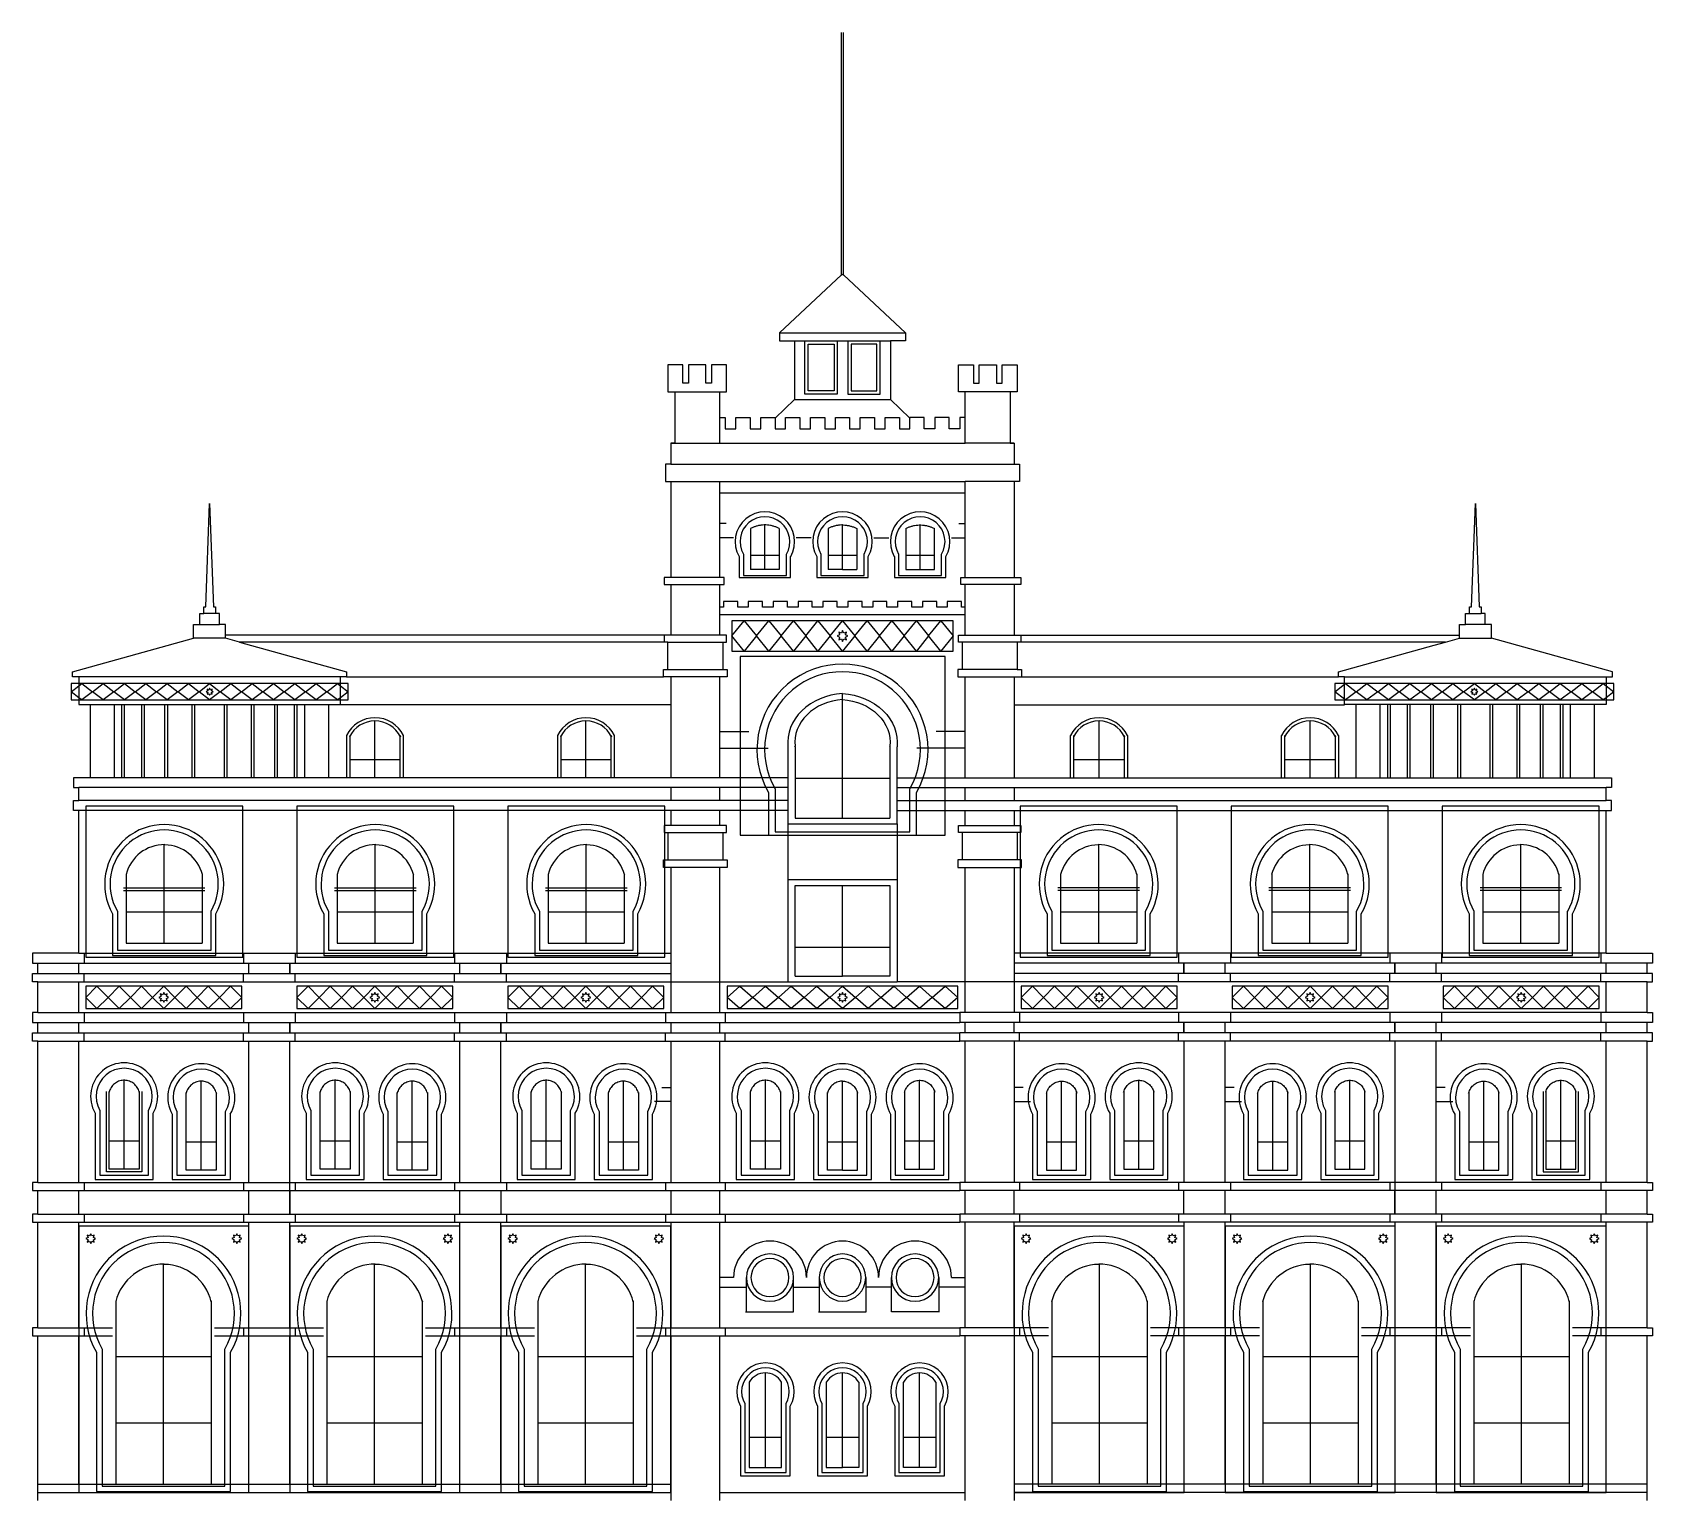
# Model space of a CAD drawing. Extents: x 57125 to 87063, y 75732 to 102848.
import ezdxf

# ---------------------------------------------------------------- set-up
doc = ezdxf.new("R2010")
doc.units = 0
for name, color, linetype, lineweight in [('01_SOURCE_ARCHITECTURE', 7, 'Continuous', 25), ('02_SOURCE_OPENINGS', 7, 'Continuous', 25), ('04_ANDALUSIAN_ALFIZ', 7, 'Continuous', 25), ('05_ANDALUSIAN_GIRIH', 7, 'Continuous', 25), ('06_ANDALUSIAN_FRIEZES', 7, 'Continuous', 25)]:
    doc.layers.add(name, color=color, linetype=linetype, lineweight=lineweight)

# ---------------------------------------------------------------- blocks, each defined once
blk = doc.blocks.new('ANDALUSIAN_ORIGINAL_OPENING_003')
at = {"layer": '02_SOURCE_OPENINGS'}
for points in [[(-881, 3388), (-881, 2358), (-881, 1138), (-881, 0)], [(881, 3387), (881, 2358), (881, 1138), (881, 0)]]:
    blk.add_lwpolyline(points, dxfattribs=at)
for radius, start, end in [(912, 89.2507, 166.0237), (908, 13.9763, 89.2471)]:
    blk.add_arc((2, 3154), radius, start, end, dxfattribs=at)
blk = doc.blocks.new('ANDALUSIAN_ORIGINAL_OPENING_014')
at = {"layer": '02_SOURCE_OPENINGS'}
for points in [[(-278, 0), (-278, 526), (-278, 1435)], [(278, 1435), (278, 526), (278, 0)]]:
    blk.add_lwpolyline(points, dxfattribs=at)
blk.add_open_spline([(279, 1422), (277, 1431), (274, 1440), (266, 1464), (259, 1478), (244, 1505), (236, 1519), (217, 1543), (206, 1555), (184, 1576), (172, 1586), (146, 1603), (133, 1611), (105, 1623), (91, 1629), (62, 1637), (47, 1640), (17, 1644), (2, 1644), (-28, 1643), (-43, 1641), (-73, 1634), (-88, 1630), (-116, 1619), (-130, 1612), (-156, 1597), (-169, 1588), (-193, 1568), (-204, 1557), (-224, 1534), (-234, 1522), (-250, 1495), (-258, 1481), (-270, 1453), (-275, 1438), (-279, 1422), (-279, 1422), (-279, 1422)], degree=3, knots=[-1.310699, -1.310699, -1.310699, -1.310699, -1.216605, -1.216605, -1.05874, -1.05874, -0.900876, -0.900876, -0.743012, -0.743012, -0.585148, -0.585148, -0.427283, -0.427283, -0.269419, -0.269419, -0.111555, -0.111555, 0.04631, 0.04631, 0.204174, 0.204174, 0.362038, 0.362038, 0.519902, 0.519902, 0.677767, 0.677767, 0.835631, 0.835631, 0.993495, 0.993495, 1.151359, 1.151359, 1.309224, 1.309224, 1.310699, 1.310699, 1.310699, 1.310699], dxfattribs=at)
blk = doc.blocks.new('ANDALUSIAN_ORIGINAL_OPENING_027')
at = {"layer": '02_SOURCE_OPENINGS'}
for points in [[(-703, 1280), (-703, 1025)], [(703, 1279), (703, 1024)], [(-753, 1025), (-703, 1025)], [(-753, 975), (-703, 975)], [(-703, 1025), (-703, 975)], [(-703, 1025), (0, 1024), (703, 1024)], [(-703, 975), (-703, 582), (-703, 0)], [(-703, 975), (0, 974), (703, 974)], [(703, 1024), (703, 974)], [(703, 1024), (753, 1024)], [(703, 974), (703, 582), (703, 0)], [(703, 974), (753, 974)]]:
    blk.add_lwpolyline(points, dxfattribs=at)
for radius, start, end in [(728, 89.2486, 166.0237), (724, 13.9763, 89.245)]:
    blk.add_arc((2, 1092), radius, start, end, dxfattribs=at)
blk = doc.blocks.new('ANDALUSIAN_ORIGINAL_OPENING_002')
at = {"layer": '02_SOURCE_OPENINGS'}
for points in [[(-881, 3388), (-881, 2358), (-881, 1138), (-881, 0)], [(881, 3387), (881, 2358), (881, 1138), (881, 0)]]:
    blk.add_lwpolyline(points, dxfattribs=at)
for radius, start, end in [(912, 89.2507, 166.0237), (908, 13.9763, 89.2471)]:
    blk.add_arc((2, 3154), radius, start, end, dxfattribs=at)
blk = doc.blocks.new('ANDALUSIAN_ORIGINAL_OPENING_001')
at = {"layer": '02_SOURCE_OPENINGS'}
for points in [[(-881, 3388), (-881, 2358), (-881, 1138), (-881, 0)], [(881, 3387), (881, 2358), (881, 1138), (881, 0)]]:
    blk.add_lwpolyline(points, dxfattribs=at)
for radius, start, end in [(912, 89.2507, 166.0237), (908, 13.9763, 89.2471)]:
    blk.add_arc((2, 3154), radius, start, end, dxfattribs=at)
blk = doc.blocks.new('ANDALUSIAN_ORIGINAL_OPENING_013')
at = {"layer": '02_SOURCE_OPENINGS'}
for points in [[(-278, 0), (-278, 526), (-278, 1435)], [(278, 1435), (278, 526), (278, 0)]]:
    blk.add_lwpolyline(points, dxfattribs=at)
blk.add_open_spline([(279, 1422), (277, 1431), (274, 1440), (266, 1464), (259, 1478), (244, 1505), (236, 1519), (217, 1543), (206, 1555), (184, 1576), (172, 1586), (146, 1603), (133, 1611), (105, 1623), (91, 1629), (62, 1637), (47, 1640), (17, 1644), (2, 1644), (-28, 1643), (-43, 1641), (-73, 1634), (-88, 1630), (-116, 1619), (-130, 1612), (-156, 1597), (-169, 1588), (-193, 1568), (-204, 1557), (-224, 1534), (-234, 1522), (-250, 1495), (-258, 1481), (-270, 1453), (-275, 1438), (-279, 1422), (-279, 1422), (-279, 1422)], degree=3, knots=[-1.310699, -1.310699, -1.310699, -1.310699, -1.216605, -1.216605, -1.05874, -1.05874, -0.900876, -0.900876, -0.743012, -0.743012, -0.585148, -0.585148, -0.427283, -0.427283, -0.269419, -0.269419, -0.111555, -0.111555, 0.04631, 0.04631, 0.204174, 0.204174, 0.362038, 0.362038, 0.519902, 0.519902, 0.677767, 0.677767, 0.835631, 0.835631, 0.993495, 0.993495, 1.151359, 1.151359, 1.309224, 1.309224, 1.310699, 1.310699, 1.310699, 1.310699], dxfattribs=at)
blk = doc.blocks.new('ANDALUSIAN_ORIGINAL_OPENING_012')
at = {"layer": '02_SOURCE_OPENINGS'}
for points in [[(-278, 0), (-278, 526), (-278, 1435)], [(278, 1435), (278, 526), (278, 0)]]:
    blk.add_lwpolyline(points, dxfattribs=at)
blk.add_open_spline([(279, 1422), (277, 1431), (274, 1440), (266, 1464), (259, 1478), (244, 1505), (236, 1519), (217, 1543), (206, 1555), (184, 1576), (172, 1586), (146, 1603), (133, 1611), (105, 1623), (91, 1629), (62, 1637), (47, 1640), (17, 1644), (2, 1644), (-28, 1643), (-43, 1641), (-73, 1634), (-88, 1630), (-116, 1619), (-130, 1612), (-156, 1597), (-169, 1588), (-193, 1568), (-204, 1557), (-224, 1534), (-234, 1522), (-250, 1495), (-258, 1481), (-270, 1453), (-275, 1438), (-279, 1422), (-279, 1422), (-279, 1422)], degree=3, knots=[-1.310699, -1.310699, -1.310699, -1.310699, -1.216605, -1.216605, -1.05874, -1.05874, -0.900876, -0.900876, -0.743012, -0.743012, -0.585148, -0.585148, -0.427283, -0.427283, -0.269419, -0.269419, -0.111555, -0.111555, 0.04631, 0.04631, 0.204174, 0.204174, 0.362038, 0.362038, 0.519902, 0.519902, 0.677767, 0.677767, 0.835631, 0.835631, 0.993495, 0.993495, 1.151359, 1.151359, 1.309224, 1.309224, 1.310699, 1.310699, 1.310699, 1.310699], dxfattribs=at)
blk = doc.blocks.new('ANDALUSIAN_ORIGINAL_OPENING_011')
at = {"layer": '02_SOURCE_OPENINGS'}
for points in [[(-278, 0), (-278, 526), (-278, 1435)], [(278, 1435), (278, 526), (278, 0)]]:
    blk.add_lwpolyline(points, dxfattribs=at)
blk.add_open_spline([(279, 1422), (277, 1431), (274, 1440), (266, 1464), (259, 1478), (244, 1505), (236, 1519), (217, 1543), (206, 1555), (184, 1576), (172, 1586), (146, 1603), (133, 1611), (105, 1623), (91, 1629), (62, 1637), (47, 1640), (17, 1644), (2, 1644), (-28, 1643), (-43, 1641), (-73, 1634), (-88, 1630), (-116, 1619), (-130, 1612), (-156, 1597), (-169, 1588), (-193, 1568), (-204, 1557), (-224, 1534), (-234, 1522), (-250, 1495), (-258, 1481), (-270, 1453), (-275, 1438), (-279, 1422), (-279, 1422), (-279, 1422)], degree=3, knots=[-1.310699, -1.310699, -1.310699, -1.310699, -1.216605, -1.216605, -1.05874, -1.05874, -0.900876, -0.900876, -0.743012, -0.743012, -0.585148, -0.585148, -0.427283, -0.427283, -0.269419, -0.269419, -0.111555, -0.111555, 0.04631, 0.04631, 0.204174, 0.204174, 0.362038, 0.362038, 0.519902, 0.519902, 0.677767, 0.677767, 0.835631, 0.835631, 0.993495, 0.993495, 1.151359, 1.151359, 1.309224, 1.309224, 1.310699, 1.310699, 1.310699, 1.310699], dxfattribs=at)
blk = doc.blocks.new('ANDALUSIAN_ORIGINAL_OPENING_026')
at = {"layer": '02_SOURCE_OPENINGS'}
for points in [[(-703, 1280), (-703, 1025)], [(703, 1279), (703, 1024)], [(-753, 1025), (-703, 1025)], [(-753, 975), (-703, 975)], [(-703, 1025), (-703, 975)], [(-703, 1025), (0, 1024), (703, 1024)], [(-703, 975), (-703, 582), (-703, 0)], [(-703, 975), (0, 974), (703, 974)], [(703, 1024), (703, 974)], [(703, 1024), (753, 1024)], [(703, 974), (703, 582), (703, 0)], [(703, 974), (753, 974)]]:
    blk.add_lwpolyline(points, dxfattribs=at)
for radius, start, end in [(728, 89.2486, 166.0237), (724, 13.9763, 89.245)]:
    blk.add_arc((2, 1092), radius, start, end, dxfattribs=at)
blk = doc.blocks.new('ANDALUSIAN_ORIGINAL_OPENING_025')
at = {"layer": '02_SOURCE_OPENINGS'}
for points in [[(-703, 1280), (-703, 1025)], [(703, 1279), (703, 1024)], [(-753, 1025), (-703, 1025)], [(-753, 975), (-703, 975)], [(-703, 1025), (-703, 975)], [(-703, 1025), (0, 1024), (703, 1024)], [(-703, 975), (-703, 582), (-703, 0)], [(-703, 975), (0, 974), (703, 974)], [(703, 1024), (703, 974)], [(703, 1024), (753, 1024)], [(703, 974), (703, 582), (703, 0)], [(703, 974), (753, 974)]]:
    blk.add_lwpolyline(points, dxfattribs=at)
for radius, start, end in [(728, 89.2486, 166.0237), (724, 13.9763, 89.245)]:
    blk.add_arc((2, 1092), radius, start, end, dxfattribs=at)
blk = doc.blocks.new('ANDALUSIAN_ORIGINAL_OPENING_056')
at = {"layer": '02_SOURCE_OPENINGS'}
for points in [[(-525, 783), (-525, 0)], [(-465, 783), (-465, 337), (-465, 0)], [(465, 0), (465, 337), (465, 783)], [(525, 0), (525, 783)]]:
    blk.add_lwpolyline(points, dxfattribs=at)
for radius in [583, 523]:
    blk.add_arc((0, 529), radius, 25.763, 154.237, dxfattribs=at)
blk = doc.blocks.new('ANDALUSIAN_ORIGINAL_OPENING_035')
at = {"layer": '02_SOURCE_OPENINGS'}
for points in [[(272.181998, 0.00367), (272.181998, 1354.508578)], [(322.181998, 0.00367), (322.181998, 1354.508578)]]:
    blk.add_lwpolyline(points, dxfattribs=at)
blk = doc.blocks.new('ANDALUSIAN_ORIGINAL_OPENING_036')
at = {"layer": '02_SOURCE_OPENINGS'}
for points in [[(226.104093, 0.00367), (226.104093, 1354.508578)], [(276.104093, 0.00367), (276.104093, 1354.508578)]]:
    blk.add_lwpolyline(points, dxfattribs=at)
blk = doc.blocks.new('ANDALUSIAN_ORIGINAL_OPENING_037')
at = {"layer": '02_SOURCE_OPENINGS'}
for points in [[(190.232446, 0.00367), (190.232446, 1354.508578)], [(240.232446, 0.00367), (240.232446, 1354.508578)]]:
    blk.add_lwpolyline(points, dxfattribs=at)
blk = doc.blocks.new('ANDALUSIAN_ORIGINAL_OPENING_038')
at = {"layer": '02_SOURCE_OPENINGS'}
for points in [[(157.620369, 0.00367), (157.620369, 1354.508578)], [(207.620369, 0.00367), (207.620369, 1354.508578)]]:
    blk.add_lwpolyline(points, dxfattribs=at)
blk = doc.blocks.new('ANDALUSIAN_ORIGINAL_OPENING_032')
at = {"layer": '02_SOURCE_OPENINGS'}
for points in [[(-207.624033, 0.00367), (-207.624033, 1354.508578)], [(-157.624033, 0.00367), (-157.624033, 1354.508578)], [(157.618889, 0.00367), (157.618889, 1354.508578)], [(207.618889, 0.00367), (207.618889, 1354.508578)]]:
    blk.add_lwpolyline(points, dxfattribs=at)
blk = doc.blocks.new('ANDALUSIAN_ORIGINAL_OPENING_033')
at = {"layer": '02_SOURCE_OPENINGS'}
for points in [[(190.232242, 0.00367), (190.232242, 1354.508578)], [(240.232242, 0.00367), (240.232242, 1354.508578)]]:
    blk.add_lwpolyline(points, dxfattribs=at)
blk = doc.blocks.new('ANDALUSIAN_ORIGINAL_OPENING_034')
at = {"layer": '02_SOURCE_OPENINGS'}
for points in [[(226.104338, 0.00367), (226.104338, 1354.508578)], [(276.104338, 0.00367), (276.104338, 1354.508578)]]:
    blk.add_lwpolyline(points, dxfattribs=at)
blk = doc.blocks.new('ANDALUSIAN_ORIGINAL_OPENING_010')
at = {"layer": '02_SOURCE_OPENINGS'}
for points in [[(328, 1435), (328, -50), (-328, -50), (-328, 1435)], [(-278, 0), (-278, 526), (-278, 1435)], [(278, 1435), (278, 526), (278, 0)]]:
    blk.add_lwpolyline(points, dxfattribs=at)
blk.add_open_spline([(279, 1422), (277, 1431), (274, 1440), (266, 1464), (259, 1478), (244, 1505), (236, 1519), (217, 1543), (206, 1555), (184, 1576), (172, 1586), (146, 1603), (133, 1611), (105, 1623), (91, 1629), (62, 1637), (47, 1640), (17, 1644), (2, 1644), (-28, 1643), (-43, 1641), (-73, 1634), (-88, 1630), (-116, 1619), (-130, 1612), (-156, 1597), (-169, 1588), (-193, 1568), (-204, 1557), (-224, 1534), (-234, 1522), (-250, 1495), (-258, 1481), (-270, 1453), (-275, 1438), (-279, 1422), (-279, 1422), (-279, 1422)], degree=3, knots=[-1.310699, -1.310699, -1.310699, -1.310699, -1.216605, -1.216605, -1.05874, -1.05874, -0.900876, -0.900876, -0.743012, -0.743012, -0.585148, -0.585148, -0.427283, -0.427283, -0.269419, -0.269419, -0.111555, -0.111555, 0.04631, 0.04631, 0.204174, 0.204174, 0.362038, 0.362038, 0.519902, 0.519902, 0.677767, 0.677767, 0.835631, 0.835631, 0.993495, 0.993495, 1.151359, 1.151359, 1.309224, 1.309224, 1.310699, 1.310699, 1.310699, 1.310699], dxfattribs=at)
blk = doc.blocks.new('ANDALUSIAN_ORIGINAL_OPENING_039')
at = {"layer": '02_SOURCE_OPENINGS'}
for points in [[(-221.149827, 0.00367), (-221.149827, 1354.508578)], [(221.140655, 0.00367), (221.140655, 1354.508578)]]:
    blk.add_lwpolyline(points, dxfattribs=at)
blk = doc.blocks.new('ANDALUSIAN_ORIGINAL_OPENING_031')
at = {"layer": '02_SOURCE_OPENINGS'}
for points in [[(-221.14432, 0.00367), (-221.14432, 1354.508578)], [(221.146163, 0.00367), (221.146163, 1354.508578)]]:
    blk.add_lwpolyline(points, dxfattribs=at)
blk = doc.blocks.new('ANDALUSIAN_ORIGINAL_OPENING_055')
at = {"layer": '02_SOURCE_OPENINGS'}
blk.add_lwpolyline([(-298.944367, 924.74415), (-298.944367, -59.996923), (298.94166, -59.996923), (298.94166, 924.74415)], dxfattribs=at)
blk.add_lwpolyline([(-238.944367, 0.003077), (238.94166, 0.003077), (238.94166, 864.74415), (-238.944367, 864.74415)], close=True, dxfattribs=at)
blk = doc.blocks.new('ANDALUSIAN_ORIGINAL_OPENING_050')
at = {"layer": '02_SOURCE_OPENINGS'}
for points in [[(-1008, 1426), (-1008, 851), (-1008, 671), (-1008, 432), (-1008, 252), (-1008, 0), (0, 0), (1008, 0), (1008, 252), (1008, 432), (1008, 671), (1008, 851), (1008, 1426)], [(-877, 1426), (-877, 845), (-877, 109)], [(877, 1426), (877, 845), (877, 109)]]:
    blk.add_lwpolyline(points, dxfattribs=at)
for major_axis, start_param in [((1089, 0), 1.641557), ((958, 0), 1.65125)]:
    blk.add_ellipse((77, 1502), major_axis=major_axis, ratio=0.833333, start_param=start_param, end_param=3.225507, dxfattribs=at)
at = {"layer": '02_SOURCE_OPENINGS', "extrusion": (0, 0, -1)}
for major_axis, start_param in [((-1089, 0), 1.641557), ((-958, 0), 1.65125)]:
    blk.add_ellipse((-77, 1502), major_axis=major_axis, ratio=0.833333, start_param=start_param, end_param=3.225507, dxfattribs=at)
blk = doc.blocks.new('ANDALUSIAN_ORIGINAL_OPENING_049')
at = {"layer": '02_SOURCE_OPENINGS'}
blk.add_lwpolyline([(-877, 0), (-877, 535), (-877, 1672), (0, 1672), (877, 1672), (877, 535), (877, 0), (0, 0)], dxfattribs=at)
blk = doc.blocks.new('ANDALUSIAN_ORIGINAL_OPENING_061')
at = {"layer": '02_SOURCE_OPENINGS'}
for centre, radius, start, end in [((8, 437), 437, 90.9879, 180), ((8, 437), 351, 91.232, 180), ((-8, 437), 437, 0, 89.0121), ((-8, 437), 351, 0, 88.768), ((8, 437), 437, 180, -90.9879), ((8, 437), 351, 180, -91.232), ((-8, 437), 437, -89.0121, 0), ((-8, 437), 351, -88.768, 0)]:
    blk.add_arc(centre, radius, start, end, dxfattribs=at)
blk = doc.blocks.new('ANDALUSIAN_ORIGINAL_OPENING_062')
at = {"layer": '02_SOURCE_OPENINGS'}
for radius, start, end in [(437, 0, 180), (351, 0, 180), (437, 180, 0), (351, 180, 0)]:
    blk.add_arc((0, 437), radius, start, end, dxfattribs=at)
blk = doc.blocks.new('ANDALUSIAN_ORIGINAL_OPENING_058')
at = {"layer": '02_SOURCE_OPENINGS'}
for points in [[(-525, 0), (-525, 783)], [(-465, 0), (-465, 337), (-465, 783)], [(465, 783), (465, 337), (465, 0)], [(525, 783), (525, 0)]]:
    blk.add_lwpolyline(points, dxfattribs=at)
for radius in [583, 523]:
    blk.add_arc((0, 529), radius, 25.763, 154.237, dxfattribs=at)
blk = doc.blocks.new('ANDALUSIAN_ORIGINAL_OPENING_052')
at = {"layer": '02_SOURCE_OPENINGS'}
for points in [[(-264, 752), (-264, 262), (-264, 0)], [(264, 752), (264, 262), (264, 0)]]:
    blk.add_lwpolyline(points, dxfattribs=at)
for points in [[(0, 819), (-5, 819), (-10, 819), (-35, 819), (-55, 817), (-94, 812), (-113, 808), (-151, 799), (-169, 794), (-205, 781), (-222, 774), (-247, 761), (-256, 757), (-264, 752)], [(0, 819), (5, 819), (10, 819), (35, 819), (55, 817), (94, 812), (113, 808), (151, 799), (169, 794), (205, 781), (222, 774), (247, 761), (256, 757), (264, 752)]]:
    blk.add_open_spline(points, degree=3, knots=[1.5707963, 1.5707963, 1.5707963, 1.5707963, 1.6044175, 1.6044175, 1.7403243, 1.7403243, 1.8762311, 1.8762311, 2.0121379, 2.0121379, 2.1480447, 2.1480447, 2.2226492, 2.2226492, 2.2226492, 2.2226492], dxfattribs=at)
blk = doc.blocks.new('ANDALUSIAN_ORIGINAL_OPENING_053')
at = {"layer": '02_SOURCE_OPENINGS'}
blk.add_lwpolyline([(-264, 752), (-264, 262), (-264, 0), (0, 0), (264, 0), (264, 262), (264, 752)], dxfattribs=at)
blk.add_open_spline([(-264, 752), (-264, 752), (-263, 753), (-247, 762), (-231, 770), (-196, 784), (-179, 791), (-142, 802), (-123, 806), (-84, 813), (-65, 816), (-25, 819), (-5, 820), (35, 819), (55, 817), (94, 812), (113, 808), (151, 799), (169, 794), (205, 781), (222, 774), (247, 761), (256, 757), (264, 752)], degree=3, knots=[0.918945, 0.918945, 0.918945, 0.918945, 0.924884, 0.924884, 1.06079, 1.06079, 1.196697, 1.196697, 1.332604, 1.332604, 1.468511, 1.468511, 1.604418, 1.604418, 1.740324, 1.740324, 1.876231, 1.876231, 2.012138, 2.012138, 2.148045, 2.148045, 2.222649, 2.222649, 2.222649, 2.222649], dxfattribs=at)
blk = doc.blocks.new('ANDALUSIAN_ORIGINAL_OPENING_028')
at = {"layer": '02_SOURCE_OPENINGS'}
for points in [[(-703, 1279), (-703, 1024)], [(703, 1280), (703, 1025)], [(-703, 1024), (-753, 1024)], [(-703, 974), (-753, 974)], [(703, 1025), (0, 1024), (-703, 1024)], [(-703, 1024), (-703, 974)], [(703, 975), (0, 974), (-703, 974)], [(-703, 974), (-703, 582), (-703, 0)], [(703, 1025), (703, 975)], [(753, 1025), (703, 1025)], [(703, 975), (703, 582), (703, 0)], [(753, 975), (703, 975)]]:
    blk.add_lwpolyline(points, dxfattribs=at)
for radius, start, end in [(724, 90.755, 166.0237), (728, 13.9763, 90.7514)]:
    blk.add_arc((-2, 1092), radius, start, end, dxfattribs=at)
blk = doc.blocks.new('ANDALUSIAN_ORIGINAL_OPENING_019')
at = {"layer": '02_SOURCE_OPENINGS'}
for points in [[(-278, 1435), (-278, 526), (-278, 0)], [(278, 0), (278, 526), (278, 1435)]]:
    blk.add_lwpolyline(points, dxfattribs=at)
blk.add_open_spline([(-279, 1422), (-277, 1431), (-274, 1440), (-266, 1464), (-259, 1478), (-244, 1505), (-236, 1519), (-217, 1543), (-206, 1555), (-184, 1576), (-172, 1586), (-146, 1603), (-133, 1611), (-105, 1623), (-91, 1629), (-62, 1637), (-47, 1640), (-17, 1644), (-2, 1644), (28, 1643), (43, 1641), (73, 1634), (88, 1630), (116, 1619), (130, 1612), (156, 1597), (169, 1588), (193, 1568), (204, 1557), (224, 1534), (234, 1522), (250, 1495), (258, 1481), (270, 1453), (275, 1438), (279, 1422), (279, 1422), (279, 1422)], degree=3, knots=[-1.310699, -1.310699, -1.310699, -1.310699, -1.216605, -1.216605, -1.05874, -1.05874, -0.900876, -0.900876, -0.743012, -0.743012, -0.585148, -0.585148, -0.427283, -0.427283, -0.269419, -0.269419, -0.111555, -0.111555, 0.04631, 0.04631, 0.204174, 0.204174, 0.362038, 0.362038, 0.519902, 0.519902, 0.677767, 0.677767, 0.835631, 0.835631, 0.993495, 0.993495, 1.151359, 1.151359, 1.309224, 1.309224, 1.310699, 1.310699, 1.310699, 1.310699], dxfattribs=at)
blk = doc.blocks.new('ANDALUSIAN_ORIGINAL_OPENING_018')
at = {"layer": '02_SOURCE_OPENINGS'}
for points in [[(-278, 1435), (-278, 526), (-278, 0)], [(278, 0), (278, 526), (278, 1435)]]:
    blk.add_lwpolyline(points, dxfattribs=at)
blk.add_open_spline([(-279, 1422), (-277, 1431), (-274, 1440), (-266, 1464), (-259, 1478), (-244, 1505), (-236, 1519), (-217, 1543), (-206, 1555), (-184, 1576), (-172, 1586), (-146, 1603), (-133, 1611), (-105, 1623), (-91, 1629), (-62, 1637), (-47, 1640), (-17, 1644), (-2, 1644), (28, 1643), (43, 1641), (73, 1634), (88, 1630), (116, 1619), (130, 1612), (156, 1597), (169, 1588), (193, 1568), (204, 1557), (224, 1534), (234, 1522), (250, 1495), (258, 1481), (270, 1453), (275, 1438), (279, 1422), (279, 1422), (279, 1422)], degree=3, knots=[-1.310699, -1.310699, -1.310699, -1.310699, -1.216605, -1.216605, -1.05874, -1.05874, -0.900876, -0.900876, -0.743012, -0.743012, -0.585148, -0.585148, -0.427283, -0.427283, -0.269419, -0.269419, -0.111555, -0.111555, 0.04631, 0.04631, 0.204174, 0.204174, 0.362038, 0.362038, 0.519902, 0.519902, 0.677767, 0.677767, 0.835631, 0.835631, 0.993495, 0.993495, 1.151359, 1.151359, 1.309224, 1.309224, 1.310699, 1.310699, 1.310699, 1.310699], dxfattribs=at)
blk = doc.blocks.new('ANDALUSIAN_ORIGINAL_OPENING_017')
at = {"layer": '02_SOURCE_OPENINGS'}
for points in [[(-278, 0), (-278, 526), (-278, 1435)], [(278, 0), (278, 526), (278, 1435)]]:
    blk.add_lwpolyline(points, dxfattribs=at)
for points in [[(0, 1644), (-4, 1644), (-9, 1644), (-28, 1643), (-43, 1641), (-73, 1634), (-88, 1630), (-116, 1619), (-130, 1612), (-156, 1597), (-169, 1588), (-193, 1568), (-204, 1557), (-224, 1534), (-234, 1522), (-250, 1495), (-258, 1481), (-270, 1453), (-275, 1438), (-279, 1422), (-279, 1422), (-279, 1422)], [(0, 1644), (4, 1644), (9, 1644), (28, 1643), (43, 1641), (73, 1634), (88, 1630), (116, 1619), (130, 1612), (156, 1597), (169, 1588), (193, 1568), (204, 1557), (224, 1534), (234, 1522), (250, 1495), (258, 1481), (270, 1453), (275, 1438), (279, 1422), (279, 1422), (279, 1422)]]:
    blk.add_open_spline(points, degree=3, knots=[0, 0, 0, 0, 0.04631, 0.04631, 0.204174, 0.204174, 0.362038, 0.362038, 0.519902, 0.519902, 0.677767, 0.677767, 0.835631, 0.835631, 0.993495, 0.993495, 1.151359, 1.151359, 1.309224, 1.309224, 1.310699, 1.310699, 1.310699, 1.310699], dxfattribs=at)
blk = doc.blocks.new('ANDALUSIAN_ORIGINAL_OPENING_009')
at = {"layer": '02_SOURCE_OPENINGS'}
for points in [[(-299, 0), (-299, 559), (-299, 1575)], [(299, 1575), (299, 559), (299, 0)]]:
    blk.add_lwpolyline(points, dxfattribs=at)
blk.add_arc((0, 1399), 347, 30.4954, 149.5046, dxfattribs=at)
blk = doc.blocks.new('ANDALUSIAN_ORIGINAL_OPENING_008')
at = {"layer": '02_SOURCE_OPENINGS'}
for points in [[(-299, 1575), (-299, 559), (-299, 0)], [(299, 1575), (299, 559), (299, 0)]]:
    blk.add_lwpolyline(points, dxfattribs=at)
for start, end in [(90, 149.5046), (30.4954, 90)]:
    blk.add_arc((0, 1399), 347, start, end, dxfattribs=at)
blk = doc.blocks.new('ANDALUSIAN_ORIGINAL_OPENING_004')
at = {"layer": '02_SOURCE_OPENINGS'}
for points in [[(-881, 3387), (-881, 2358), (-881, 1138), (-881, 0)], [(881, 3388), (881, 2358), (881, 1138), (881, 0)]]:
    blk.add_lwpolyline(points, dxfattribs=at)
for radius, start, end in [(908, 90.7529, 166.0237), (912, 13.9763, 90.7493)]:
    blk.add_arc((-2, 3154), radius, start, end, dxfattribs=at)
blk = doc.blocks.new('ANDALUSIAN_ORIGINAL_OPENING_040')
at = {"layer": '02_SOURCE_OPENINGS'}
for points in [[(-221.14542, 0.00367), (-221.14542, 1354.508578)], [(221.145062, 0.00367), (221.145062, 1354.508578)]]:
    blk.add_lwpolyline(points, dxfattribs=at)
blk = doc.blocks.new('ANDALUSIAN_ORIGINAL_OPENING_048')
at = {"layer": '02_SOURCE_OPENINGS'}
for points in [[(-221.145928, 0.00367), (-221.145928, 1354.508578)], [(221.144555, 0.00367), (221.144555, 1354.508578)]]:
    blk.add_lwpolyline(points, dxfattribs=at)
blk = doc.blocks.new('ANDALUSIAN_ORIGINAL_OPENING_044')
at = {"layer": '02_SOURCE_OPENINGS'}
for points in [[(272.175897, 0.00367), (272.175897, 1354.508578)], [(322.175897, 0.00367), (322.175897, 1354.508578)]]:
    blk.add_lwpolyline(points, dxfattribs=at)
blk = doc.blocks.new('ANDALUSIAN_ORIGINAL_OPENING_043')
at = {"layer": '02_SOURCE_OPENINGS'}
for points in [[(226.103237, 0.00367), (226.103237, 1354.508578)], [(276.103237, 0.00367), (276.103237, 1354.508578)]]:
    blk.add_lwpolyline(points, dxfattribs=at)
blk = doc.blocks.new('ANDALUSIAN_ORIGINAL_OPENING_059')
at = {"layer": '02_SOURCE_OPENINGS'}
for points in [[(-525, 0), (-525, 783)], [(-465, 0), (-465, 337), (-465, 783)], [(465, 783), (465, 337), (465, 0)], [(525, 783), (525, 0)]]:
    blk.add_lwpolyline(points, dxfattribs=at)
for radius in [583, 523]:
    blk.add_arc((0, 529), radius, 25.763, 154.237, dxfattribs=at)
blk = doc.blocks.new('ANDALUSIAN_ORIGINAL_OPENING_030')
at = {"layer": '02_SOURCE_OPENINGS'}
for points in [[(-703, 1279), (-703, 1024)], [(703, 1280), (703, 1025)], [(-703, 1024), (-753, 1024)], [(-703, 974), (-753, 974)], [(703, 1025), (0, 1024), (-703, 1024)], [(-703, 1024), (-703, 974)], [(703, 975), (0, 974), (-703, 974)], [(-703, 974), (-703, 582), (-703, 0)], [(703, 1025), (703, 975)], [(753, 1025), (703, 1025)], [(703, 975), (703, 582), (703, 0)], [(753, 975), (703, 975)]]:
    blk.add_lwpolyline(points, dxfattribs=at)
for radius, start, end in [(724, 90.755, 166.0237), (728, 13.9763, 90.7514)]:
    blk.add_arc((-2, 1092), radius, start, end, dxfattribs=at)
blk = doc.blocks.new('ANDALUSIAN_ORIGINAL_OPENING_024')
at = {"layer": '02_SOURCE_OPENINGS'}
for points in [[(-328, 1435), (-328, -50), (328, -50), (328, 1435)], [(-278, 1435), (-278, 526), (-278, 0)], [(278, 0), (278, 526), (278, 1435)]]:
    blk.add_lwpolyline(points, dxfattribs=at)
blk.add_open_spline([(-279, 1422), (-277, 1431), (-274, 1440), (-266, 1464), (-259, 1478), (-244, 1505), (-236, 1519), (-217, 1543), (-206, 1555), (-184, 1576), (-172, 1586), (-146, 1603), (-133, 1611), (-105, 1623), (-91, 1629), (-62, 1637), (-47, 1640), (-17, 1644), (-2, 1644), (28, 1643), (43, 1641), (73, 1634), (88, 1630), (116, 1619), (130, 1612), (156, 1597), (169, 1588), (193, 1568), (204, 1557), (224, 1534), (234, 1522), (250, 1495), (258, 1481), (270, 1453), (275, 1438), (279, 1422), (279, 1422), (279, 1422)], degree=3, knots=[-1.310699, -1.310699, -1.310699, -1.310699, -1.216605, -1.216605, -1.05874, -1.05874, -0.900876, -0.900876, -0.743012, -0.743012, -0.585148, -0.585148, -0.427283, -0.427283, -0.269419, -0.269419, -0.111555, -0.111555, 0.04631, 0.04631, 0.204174, 0.204174, 0.362038, 0.362038, 0.519902, 0.519902, 0.677767, 0.677767, 0.835631, 0.835631, 0.993495, 0.993495, 1.151359, 1.151359, 1.309224, 1.309224, 1.310699, 1.310699, 1.310699, 1.310699], dxfattribs=at)
blk = doc.blocks.new('ANDALUSIAN_ORIGINAL_OPENING_045')
at = {"layer": '02_SOURCE_OPENINGS'}
for points in [[(226.102993, 0.00367), (226.102993, 1354.508578)], [(276.102993, 0.00367), (276.102993, 1354.508578)]]:
    blk.add_lwpolyline(points, dxfattribs=at)
blk = doc.blocks.new('ANDALUSIAN_ORIGINAL_OPENING_046')
at = {"layer": '02_SOURCE_OPENINGS'}
for points in [[(190.236346, 0.00367), (190.236346, 1354.508578)], [(240.236346, 0.00367), (240.236346, 1354.508578)]]:
    blk.add_lwpolyline(points, dxfattribs=at)
blk = doc.blocks.new('ANDALUSIAN_ORIGINAL_OPENING_047')
at = {"layer": '02_SOURCE_OPENINGS'}
for points in [[(157.624268, 0.00367), (157.624268, 1354.508578)], [(207.624268, 0.00367), (207.624268, 1354.508578)]]:
    blk.add_lwpolyline(points, dxfattribs=at)
blk = doc.blocks.new('ANDALUSIAN_ORIGINAL_OPENING_041')
at = {"layer": '02_SOURCE_OPENINGS'}
for points in [[(-207.620134, 0.00367), (-207.620134, 1354.508578)], [(-157.620134, 0.00367), (-157.620134, 1354.508578)], [(157.622789, 0.00367), (157.622789, 1354.508578)], [(207.622789, 0.00367), (207.622789, 1354.508578)]]:
    blk.add_lwpolyline(points, dxfattribs=at)
blk = doc.blocks.new('ANDALUSIAN_ORIGINAL_OPENING_042')
at = {"layer": '02_SOURCE_OPENINGS'}
for points in [[(190.236142, 0.00367), (190.236142, 1354.508578)], [(240.236142, 0.00367), (240.236142, 1354.508578)]]:
    blk.add_lwpolyline(points, dxfattribs=at)
blk = doc.blocks.new('ANDALUSIAN_ORIGINAL_OPENING_029')
at = {"layer": '02_SOURCE_OPENINGS'}
for points in [[(-703, 1279), (-703, 1024)], [(703, 1280), (703, 1025)], [(-703, 1024), (-753, 1024)], [(-703, 974), (-753, 974)], [(703, 1025), (0, 1024), (-703, 1024)], [(-703, 1024), (-703, 974)], [(703, 975), (0, 974), (-703, 974)], [(-703, 974), (-703, 582), (-703, 0)], [(703, 1025), (703, 975)], [(753, 1025), (703, 1025)], [(703, 975), (703, 582), (703, 0)], [(753, 975), (703, 975)]]:
    blk.add_lwpolyline(points, dxfattribs=at)
for radius, start, end in [(724, 90.755, 166.0237), (728, 13.9763, 90.7514)]:
    blk.add_arc((-2, 1092), radius, start, end, dxfattribs=at)
blk = doc.blocks.new('ANDALUSIAN_ORIGINAL_OPENING_023')
at = {"layer": '02_SOURCE_OPENINGS'}
for points in [[(-278, 1435), (-278, 526), (-278, 0)], [(278, 0), (278, 526), (278, 1435)]]:
    blk.add_lwpolyline(points, dxfattribs=at)
blk.add_open_spline([(-279, 1422), (-277, 1431), (-274, 1440), (-266, 1464), (-259, 1478), (-244, 1505), (-236, 1519), (-217, 1543), (-206, 1555), (-184, 1576), (-172, 1586), (-146, 1603), (-133, 1611), (-105, 1623), (-91, 1629), (-62, 1637), (-47, 1640), (-17, 1644), (-2, 1644), (28, 1643), (43, 1641), (73, 1634), (88, 1630), (116, 1619), (130, 1612), (156, 1597), (169, 1588), (193, 1568), (204, 1557), (224, 1534), (234, 1522), (250, 1495), (258, 1481), (270, 1453), (275, 1438), (279, 1422), (279, 1422), (279, 1422)], degree=3, knots=[-1.310699, -1.310699, -1.310699, -1.310699, -1.216605, -1.216605, -1.05874, -1.05874, -0.900876, -0.900876, -0.743012, -0.743012, -0.585148, -0.585148, -0.427283, -0.427283, -0.269419, -0.269419, -0.111555, -0.111555, 0.04631, 0.04631, 0.204174, 0.204174, 0.362038, 0.362038, 0.519902, 0.519902, 0.677767, 0.677767, 0.835631, 0.835631, 0.993495, 0.993495, 1.151359, 1.151359, 1.309224, 1.309224, 1.310699, 1.310699, 1.310699, 1.310699], dxfattribs=at)
blk = doc.blocks.new('ANDALUSIAN_ORIGINAL_OPENING_022')
at = {"layer": '02_SOURCE_OPENINGS'}
for points in [[(-278, 1435), (-278, 526), (-278, 0)], [(278, 0), (278, 526), (278, 1435)]]:
    blk.add_lwpolyline(points, dxfattribs=at)
blk.add_open_spline([(-279, 1422), (-277, 1431), (-274, 1440), (-266, 1464), (-259, 1478), (-244, 1505), (-236, 1519), (-217, 1543), (-206, 1555), (-184, 1576), (-172, 1586), (-146, 1603), (-133, 1611), (-105, 1623), (-91, 1629), (-62, 1637), (-47, 1640), (-17, 1644), (-2, 1644), (28, 1643), (43, 1641), (73, 1634), (88, 1630), (116, 1619), (130, 1612), (156, 1597), (169, 1588), (193, 1568), (204, 1557), (224, 1534), (234, 1522), (250, 1495), (258, 1481), (270, 1453), (275, 1438), (279, 1422), (279, 1422), (279, 1422)], degree=3, knots=[-1.310699, -1.310699, -1.310699, -1.310699, -1.216605, -1.216605, -1.05874, -1.05874, -0.900876, -0.900876, -0.743012, -0.743012, -0.585148, -0.585148, -0.427283, -0.427283, -0.269419, -0.269419, -0.111555, -0.111555, 0.04631, 0.04631, 0.204174, 0.204174, 0.362038, 0.362038, 0.519902, 0.519902, 0.677767, 0.677767, 0.835631, 0.835631, 0.993495, 0.993495, 1.151359, 1.151359, 1.309224, 1.309224, 1.310699, 1.310699, 1.310699, 1.310699], dxfattribs=at)
blk = doc.blocks.new('ANDALUSIAN_ORIGINAL_OPENING_021')
at = {"layer": '02_SOURCE_OPENINGS'}
for points in [[(-278, 1435), (-278, 526), (-278, 0)], [(278, 0), (278, 526), (278, 1435)]]:
    blk.add_lwpolyline(points, dxfattribs=at)
blk.add_open_spline([(-279, 1422), (-277, 1431), (-274, 1440), (-266, 1464), (-259, 1478), (-244, 1505), (-236, 1519), (-217, 1543), (-206, 1555), (-184, 1576), (-172, 1586), (-146, 1603), (-133, 1611), (-105, 1623), (-91, 1629), (-62, 1637), (-47, 1640), (-17, 1644), (-2, 1644), (28, 1643), (43, 1641), (73, 1634), (88, 1630), (116, 1619), (130, 1612), (156, 1597), (169, 1588), (193, 1568), (204, 1557), (224, 1534), (234, 1522), (250, 1495), (258, 1481), (270, 1453), (275, 1438), (279, 1422), (279, 1422), (279, 1422)], degree=3, knots=[-1.310699, -1.310699, -1.310699, -1.310699, -1.216605, -1.216605, -1.05874, -1.05874, -0.900876, -0.900876, -0.743012, -0.743012, -0.585148, -0.585148, -0.427283, -0.427283, -0.269419, -0.269419, -0.111555, -0.111555, 0.04631, 0.04631, 0.204174, 0.204174, 0.362038, 0.362038, 0.519902, 0.519902, 0.677767, 0.677767, 0.835631, 0.835631, 0.993495, 0.993495, 1.151359, 1.151359, 1.309224, 1.309224, 1.310699, 1.310699, 1.310699, 1.310699], dxfattribs=at)
blk = doc.blocks.new('ANDALUSIAN_ORIGINAL_OPENING_006')
at = {"layer": '02_SOURCE_OPENINGS'}
for points in [[(-881, 3387), (-881, 2358), (-881, 1138), (-881, 0)], [(881, 3388), (881, 2358), (881, 1138), (881, 0)]]:
    blk.add_lwpolyline(points, dxfattribs=at)
for radius, start, end in [(908, 90.7529, 166.0237), (912, 13.9763, 90.7493)]:
    blk.add_arc((-2, 3154), radius, start, end, dxfattribs=at)
blk = doc.blocks.new('ANDALUSIAN_ORIGINAL_OPENING_005')
at = {"layer": '02_SOURCE_OPENINGS'}
for points in [[(-881, 3387), (-881, 2358), (-881, 1138), (-881, 0)], [(881, 3388), (881, 2358), (881, 1138), (881, 0)]]:
    blk.add_lwpolyline(points, dxfattribs=at)
for radius, start, end in [(908, 90.7529, 166.0237), (912, 13.9763, 90.7493)]:
    blk.add_arc((-2, 3154), radius, start, end, dxfattribs=at)
blk = doc.blocks.new('ANDALUSIAN_ORIGINAL_OPENING_020')
at = {"layer": '02_SOURCE_OPENINGS'}
for points in [[(-278, 1435), (-278, 526), (-278, 0)], [(278, 0), (278, 526), (278, 1435)]]:
    blk.add_lwpolyline(points, dxfattribs=at)
blk.add_open_spline([(-279, 1422), (-277, 1431), (-274, 1440), (-266, 1464), (-259, 1478), (-244, 1505), (-236, 1519), (-217, 1543), (-206, 1555), (-184, 1576), (-172, 1586), (-146, 1603), (-133, 1611), (-105, 1623), (-91, 1629), (-62, 1637), (-47, 1640), (-17, 1644), (-2, 1644), (28, 1643), (43, 1641), (73, 1634), (88, 1630), (116, 1619), (130, 1612), (156, 1597), (169, 1588), (193, 1568), (204, 1557), (224, 1534), (234, 1522), (250, 1495), (258, 1481), (270, 1453), (275, 1438), (279, 1422), (279, 1422), (279, 1422)], degree=3, knots=[-1.310699, -1.310699, -1.310699, -1.310699, -1.216605, -1.216605, -1.05874, -1.05874, -0.900876, -0.900876, -0.743012, -0.743012, -0.585148, -0.585148, -0.427283, -0.427283, -0.269419, -0.269419, -0.111555, -0.111555, 0.04631, 0.04631, 0.204174, 0.204174, 0.362038, 0.362038, 0.519902, 0.519902, 0.677767, 0.677767, 0.835631, 0.835631, 0.993495, 0.993495, 1.151359, 1.151359, 1.309224, 1.309224, 1.310699, 1.310699, 1.310699, 1.310699], dxfattribs=at)
blk = doc.blocks.new('ANDALUSIAN_ORIGINAL_OPENING_007')
at = {"layer": '02_SOURCE_OPENINGS'}
for points in [[(-299, 1575), (-299, 559), (-299, 0)], [(299, 0), (299, 559), (299, 1575)]]:
    blk.add_lwpolyline(points, dxfattribs=at)
blk.add_arc((0, 1399), 347, 30.4954, 149.5046, dxfattribs=at)
blk = doc.blocks.new('ANDALUSIAN_ORIGINAL_OPENING_016')
at = {"layer": '02_SOURCE_OPENINGS'}
for points in [[(-278, 0), (-278, 526), (-278, 1435)], [(278, 1435), (278, 526), (278, 0)]]:
    blk.add_lwpolyline(points, dxfattribs=at)
blk.add_open_spline([(279, 1422), (277, 1431), (274, 1440), (266, 1464), (259, 1478), (244, 1505), (236, 1519), (217, 1543), (206, 1555), (184, 1576), (172, 1586), (146, 1603), (133, 1611), (105, 1623), (91, 1629), (62, 1637), (47, 1640), (17, 1644), (2, 1644), (-28, 1643), (-43, 1641), (-73, 1634), (-88, 1630), (-116, 1619), (-130, 1612), (-156, 1597), (-169, 1588), (-193, 1568), (-204, 1557), (-224, 1534), (-234, 1522), (-250, 1495), (-258, 1481), (-270, 1453), (-275, 1438), (-279, 1422), (-279, 1422), (-279, 1422)], degree=3, knots=[-1.310699, -1.310699, -1.310699, -1.310699, -1.216605, -1.216605, -1.05874, -1.05874, -0.900876, -0.900876, -0.743012, -0.743012, -0.585148, -0.585148, -0.427283, -0.427283, -0.269419, -0.269419, -0.111555, -0.111555, 0.04631, 0.04631, 0.204174, 0.204174, 0.362038, 0.362038, 0.519902, 0.519902, 0.677767, 0.677767, 0.835631, 0.835631, 0.993495, 0.993495, 1.151359, 1.151359, 1.309224, 1.309224, 1.310699, 1.310699, 1.310699, 1.310699], dxfattribs=at)
blk = doc.blocks.new('ANDALUSIAN_ORIGINAL_OPENING_015')
at = {"layer": '02_SOURCE_OPENINGS'}
for points in [[(-278, 0), (-278, 526), (-278, 1435)], [(278, 1435), (278, 526), (278, 0)]]:
    blk.add_lwpolyline(points, dxfattribs=at)
blk.add_open_spline([(279, 1422), (277, 1431), (274, 1440), (266, 1464), (259, 1478), (244, 1505), (236, 1519), (217, 1543), (206, 1555), (184, 1576), (172, 1586), (146, 1603), (133, 1611), (105, 1623), (91, 1629), (62, 1637), (47, 1640), (17, 1644), (2, 1644), (-28, 1643), (-43, 1641), (-73, 1634), (-88, 1630), (-116, 1619), (-130, 1612), (-156, 1597), (-169, 1588), (-193, 1568), (-204, 1557), (-224, 1534), (-234, 1522), (-250, 1495), (-258, 1481), (-270, 1453), (-275, 1438), (-279, 1422), (-279, 1422), (-279, 1422)], degree=3, knots=[-1.310699, -1.310699, -1.310699, -1.310699, -1.216605, -1.216605, -1.05874, -1.05874, -0.900876, -0.900876, -0.743012, -0.743012, -0.585148, -0.585148, -0.427283, -0.427283, -0.269419, -0.269419, -0.111555, -0.111555, 0.04631, 0.04631, 0.204174, 0.204174, 0.362038, 0.362038, 0.519902, 0.519902, 0.677767, 0.677767, 0.835631, 0.835631, 0.993495, 0.993495, 1.151359, 1.151359, 1.309224, 1.309224, 1.310699, 1.310699, 1.310699, 1.310699], dxfattribs=at)
blk = doc.blocks.new('ANDALUSIAN_ORIGINAL_OPENING_057')
at = {"layer": '02_SOURCE_OPENINGS'}
for points in [[(-525, 783), (-525, 0)], [(-465, 783), (-465, 337), (-465, 0)], [(465, 0), (465, 337), (465, 783)], [(525, 0), (525, 783)]]:
    blk.add_lwpolyline(points, dxfattribs=at)
for radius in [583, 523]:
    blk.add_arc((0, 529), radius, 25.763, 154.237, dxfattribs=at)
blk = doc.blocks.new('ANDALUSIAN_ORIGINAL_OPENING_051')
at = {"layer": '02_SOURCE_OPENINGS'}
for points in [[(-264, 752), (-264, 262), (-264, 0)], [(264, 752), (264, 262), (264, 0)]]:
    blk.add_lwpolyline(points, dxfattribs=at)
blk.add_open_spline([(264, 752), (264, 752), (263, 753), (247, 762), (231, 770), (196, 784), (179, 791), (142, 802), (123, 806), (84, 813), (65, 816), (25, 819), (5, 820), (-35, 819), (-55, 817), (-94, 812), (-113, 808), (-151, 799), (-169, 794), (-205, 781), (-222, 774), (-247, 761), (-256, 757), (-264, 752)], degree=3, knots=[0.918945, 0.918945, 0.918945, 0.918945, 0.924884, 0.924884, 1.06079, 1.06079, 1.196697, 1.196697, 1.332604, 1.332604, 1.468511, 1.468511, 1.604418, 1.604418, 1.740324, 1.740324, 1.876231, 1.876231, 2.012138, 2.012138, 2.148045, 2.148045, 2.222649, 2.222649, 2.222649, 2.222649], dxfattribs=at)
blk = doc.blocks.new('ANDALUSIAN_ORIGINAL_OPENING_054')
at = {"layer": '02_SOURCE_OPENINGS'}
blk.add_lwpolyline([(298.944602, 924.74415), (298.944602, -59.996923), (-298.941425, -59.996923), (-298.941425, 924.74415)], dxfattribs=at)
blk.add_lwpolyline([(-238.941425, 0.003077), (-238.941425, 864.74415), (238.944602, 864.74415), (238.944602, 0.003077)], close=True, dxfattribs=at)
blk = doc.blocks.new('ANDALUSIAN_ORIGINAL_OPENING_060')
at = {"layer": '02_SOURCE_OPENINGS'}
for radius, start, end in [(437, 0, 180), (351, 0, 180), (437, 180, 0), (351, 180, 0)]:
    blk.add_arc((0, 437), radius, start, end, dxfattribs=at)
blk = doc.blocks.new('ANDALUSIAN_MOORISH_GROUND_1')
at = {"layer": '04_ANDALUSIAN_ALFIZ'}
for points in [[(-1238, 2439), (-1238, 0), (-1238, -132), (1238, -132), (1238, 0), (1238, 2439)], [(-1134, 2499), (-1134, 0), (-1134, -32), (1134, -32), (1134, 0), (1134, 2499)]]:
    blk.add_lwpolyline(points, dxfattribs=at)
for radius in [1430, 1310]:
    blk.add_arc((0, 3154), radius, -30, -150, dxfattribs=at)
blk = doc.blocks.new('ANDALUSIAN_MOORISH_GROUND_2')
at = {"layer": '04_ANDALUSIAN_ALFIZ'}
for points in [[(-1238, 2439), (-1238, 0), (-1238, -132), (1238, -132), (1238, 0), (1238, 2439)], [(-1134, 2499), (-1134, 0), (-1134, -32), (1134, -32), (1134, 0), (1134, 2499)]]:
    blk.add_lwpolyline(points, dxfattribs=at)
for radius in [1430, 1310]:
    blk.add_arc((0, 3154), radius, -30, -150, dxfattribs=at)
blk = doc.blocks.new('ANDALUSIAN_MOORISH_GROUND_3')
at = {"layer": '04_ANDALUSIAN_ALFIZ'}
for points in [[(-1238, 2439), (-1238, 0), (-1238, -132), (1238, -132), (1238, 0), (1238, 2439)], [(-1134, 2499), (-1134, 0), (-1134, -32), (1134, -32), (1134, 0), (1134, 2499)]]:
    blk.add_lwpolyline(points, dxfattribs=at)
for radius in [1430, 1310]:
    blk.add_arc((0, 3154), radius, -30, -150, dxfattribs=at)
blk = doc.blocks.new('ANDALUSIAN_MOORISH_GROUND_4')
at = {"layer": '04_ANDALUSIAN_ALFIZ'}
for points in [[(-1238, 2439), (-1238, 0), (-1238, -132), (1238, -132), (1238, 0), (1238, 2439)], [(-1134, 2499), (-1134, 0), (-1134, -32), (1134, -32), (1134, 0), (1134, 2499)]]:
    blk.add_lwpolyline(points, dxfattribs=at)
for radius in [1430, 1310]:
    blk.add_arc((0, 3154), radius, -30, -150, dxfattribs=at)
blk = doc.blocks.new('ANDALUSIAN_MOORISH_GROUND_5')
at = {"layer": '04_ANDALUSIAN_ALFIZ'}
for points in [[(-1238, 2439), (-1238, 0), (-1238, -132), (1238, -132), (1238, 0), (1238, 2439)], [(-1134, 2499), (-1134, 0), (-1134, -32), (1134, -32), (1134, 0), (1134, 2499)]]:
    blk.add_lwpolyline(points, dxfattribs=at)
for radius in [1430, 1310]:
    blk.add_arc((0, 3154), radius, -30, -150, dxfattribs=at)
blk = doc.blocks.new('ANDALUSIAN_MOORISH_GROUND_6')
at = {"layer": '04_ANDALUSIAN_ALFIZ'}
for points in [[(-1238, 2439), (-1238, 0), (-1238, -132), (1238, -132), (1238, 0), (1238, 2439)], [(-1134, 2499), (-1134, 0), (-1134, -32), (1134, -32), (1134, 0), (1134, 2499)]]:
    blk.add_lwpolyline(points, dxfattribs=at)
for radius in [1430, 1310]:
    blk.add_arc((0, 3154), radius, -30, -150, dxfattribs=at)
blk = doc.blocks.new('ANDALUSIAN_MOORISH_SMALL_GROUND_7')
at = {"layer": '04_ANDALUSIAN_ALFIZ'}
for points in [[(-459, 1134), (-459, -154), (459, -154), (459, 1134)], [(-381, 1179), (-381, -94), (381, -94), (381, 1179)]]:
    blk.add_lwpolyline(points, dxfattribs=at)
for radius in [530, 440]:
    blk.add_arc((0, 1399), radius, -30, -150, dxfattribs=at)
blk = doc.blocks.new('ANDALUSIAN_MOORISH_SMALL_GROUND_8')
at = {"layer": '04_ANDALUSIAN_ALFIZ'}
for points in [[(-458.993464, 1134.02), (-458.993464, -153.95), (458.993464, -153.95), (458.993464, 1134.02)], [(-381.051178, 1179.02), (-381.051178, -93.95), (381.051178, -93.95), (381.051178, 1179.02)]]:
    blk.add_lwpolyline(points, dxfattribs=at)
for radius in [530, 440]:
    blk.add_arc((0, 1399.02), radius, -30, -150, dxfattribs=at)
blk = doc.blocks.new('ANDALUSIAN_MOORISH_SMALL_GROUND_9')
at = {"layer": '04_ANDALUSIAN_ALFIZ'}
for points in [[(-459, 1134), (-459, -154), (459, -154), (459, 1134)], [(-381, 1179), (-381, -94), (381, -94), (381, 1179)]]:
    blk.add_lwpolyline(points, dxfattribs=at)
for radius in [530, 440]:
    blk.add_arc((0, 1399), radius, -30, -150, dxfattribs=at)
blk = doc.blocks.new('ANDALUSIAN_MOORISH_UPPER_25')
at = {"layer": '04_ANDALUSIAN_ALFIZ'}
for points in [[(-953, 542), (-953, -186), (-953, -226), (953, -226), (953, -186), (953, 542)], [(-866, 592), (-866, -126), (866, -126), (866, 592)]]:
    blk.add_lwpolyline(points, dxfattribs=at)
for radius in [1100, 1000]:
    blk.add_arc((0, 1092), radius, -30, -150, dxfattribs=at)
blk = doc.blocks.new('ANDALUSIAN_MOORISH_UPPER_26')
at = {"layer": '04_ANDALUSIAN_ALFIZ'}
for points in [[(-953, 542), (-953, -186), (-953, -226), (953, -226), (953, -186), (953, 542)], [(-866, 592), (-866, -126), (866, -126), (866, 592)]]:
    blk.add_lwpolyline(points, dxfattribs=at)
for radius in [1100, 1000]:
    blk.add_arc((0, 1092), radius, -30, -150, dxfattribs=at)
blk = doc.blocks.new('ANDALUSIAN_MOORISH_UPPER_27')
at = {"layer": '04_ANDALUSIAN_ALFIZ'}
for points in [[(-953, 542), (-953, -186), (-953, -226), (953, -226), (953, -186), (953, 542)], [(-866, 592), (-866, -126), (866, -126), (866, 592)]]:
    blk.add_lwpolyline(points, dxfattribs=at)
for radius in [1100, 1000]:
    blk.add_arc((0, 1092), radius, -30, -150, dxfattribs=at)
blk = doc.blocks.new('ANDALUSIAN_MOORISH_UPPER_28')
at = {"layer": '04_ANDALUSIAN_ALFIZ'}
for points in [[(-953, 542), (-953, -186), (-953, -226), (953, -226), (953, -186), (953, 542)], [(-866, 592), (-866, -126), (866, -126), (866, 592)]]:
    blk.add_lwpolyline(points, dxfattribs=at)
for radius in [1100, 1000]:
    blk.add_arc((0, 1092), radius, -30, -150, dxfattribs=at)
blk = doc.blocks.new('ANDALUSIAN_MOORISH_UPPER_29')
at = {"layer": '04_ANDALUSIAN_ALFIZ'}
for points in [[(-953, 542), (-953, -186), (-953, -226), (953, -226), (953, -186), (953, 542)], [(-866, 592), (-866, -126), (866, -126), (866, 592)]]:
    blk.add_lwpolyline(points, dxfattribs=at)
for radius in [1100, 1000]:
    blk.add_arc((0, 1092), radius, -30, -150, dxfattribs=at)
blk = doc.blocks.new('ANDALUSIAN_MOORISH_UPPER_30')
at = {"layer": '04_ANDALUSIAN_ALFIZ'}
for points in [[(-953, 542), (-953, -186), (-953, -226), (953, -226), (953, -186), (953, 542)], [(-866, 592), (-866, -126), (866, -126), (866, 592)]]:
    blk.add_lwpolyline(points, dxfattribs=at)
for radius in [1100, 1000]:
    blk.add_arc((0, 1092), radius, -30, -150, dxfattribs=at)
blk = doc.blocks.new('ANDALUSIAN_MOORISH_PAIRED_10')
at = {"layer": '04_ANDALUSIAN_ALFIZ'}
for points in [[(-537, 1035), (-537, -191), (537, -191), (537, 1035)], [(-450, 1085), (-450, -111), (450, -111), (450, 1085)]]:
    blk.add_lwpolyline(points, dxfattribs=at)
for radius in [620, 520]:
    blk.add_arc((0, 1345), radius, -30, -150, dxfattribs=at)
blk = doc.blocks.new('ANDALUSIAN_MOORISH_PAIRED_11')
at = {"layer": '04_ANDALUSIAN_ALFIZ'}
for points in [[(-537, 1035), (-537, -174), (537, -174), (537, 1035)], [(-450, 1085), (-450, -94), (450, -94), (450, 1085)]]:
    blk.add_lwpolyline(points, dxfattribs=at)
for radius in [620, 520]:
    blk.add_arc((0, 1345), radius, -30, -150, dxfattribs=at)
blk = doc.blocks.new('ANDALUSIAN_MOORISH_PAIRED_12')
at = {"layer": '04_ANDALUSIAN_ALFIZ'}
for points in [[(-537, 1035), (-537, -191), (537, -191), (537, 1035)], [(-450, 1085), (-450, -111), (450, -111), (450, 1085)]]:
    blk.add_lwpolyline(points, dxfattribs=at)
for radius in [620, 520]:
    blk.add_arc((0, 1345), radius, -30, -150, dxfattribs=at)
blk = doc.blocks.new('ANDALUSIAN_MOORISH_PAIRED_13')
at = {"layer": '04_ANDALUSIAN_ALFIZ'}
for points in [[(-537, 1035), (-537, -174), (537, -174), (537, 1035)], [(-450, 1085), (-450, -94), (450, -94), (450, 1085)]]:
    blk.add_lwpolyline(points, dxfattribs=at)
for radius in [620, 520]:
    blk.add_arc((0, 1345), radius, -30, -150, dxfattribs=at)
blk = doc.blocks.new('ANDALUSIAN_MOORISH_PAIRED_14')
at = {"layer": '04_ANDALUSIAN_ALFIZ'}
for points in [[(-537, 1035), (-537, -191), (537, -191), (537, 1035)], [(-450, 1085), (-450, -111), (450, -111), (450, 1085)]]:
    blk.add_lwpolyline(points, dxfattribs=at)
for radius in [620, 520]:
    blk.add_arc((0, 1345), radius, -30, -150, dxfattribs=at)
blk = doc.blocks.new('ANDALUSIAN_MOORISH_PAIRED_15')
at = {"layer": '04_ANDALUSIAN_ALFIZ'}
for points in [[(-537, 1035), (-537, -174), (537, -174), (537, 1035)], [(-450, 1085), (-450, -94), (450, -94), (450, 1085)]]:
    blk.add_lwpolyline(points, dxfattribs=at)
for radius in [620, 520]:
    blk.add_arc((0, 1345), radius, -30, -150, dxfattribs=at)
blk = doc.blocks.new('ANDALUSIAN_MOORISH_PAIRED_16')
at = {"layer": '04_ANDALUSIAN_ALFIZ'}
for points in [[(-537, 1035), (-537, -191), (537, -191), (537, 1035)], [(-450, 1085), (-450, -111), (450, -111), (450, 1085)]]:
    blk.add_lwpolyline(points, dxfattribs=at)
for radius in [620, 520]:
    blk.add_arc((0, 1345), radius, -30, -150, dxfattribs=at)
blk = doc.blocks.new('ANDALUSIAN_MOORISH_PAIRED_17')
at = {"layer": '04_ANDALUSIAN_ALFIZ'}
for points in [[(-536.93575, 1034.796334), (-536.93575, -174), (536.93575, -174), (536.93575, 1034.796334)], [(-450.33321, 1084.796334), (-450.33321, -94), (450.33321, -94), (450.33321, 1084.796334)]]:
    blk.add_lwpolyline(points, dxfattribs=at)
for radius in [620, 520]:
    blk.add_arc((0, 1344.796334), radius, -30, -150, dxfattribs=at)
blk = doc.blocks.new('ANDALUSIAN_MOORISH_PAIRED_18')
at = {"layer": '04_ANDALUSIAN_ALFIZ'}
for points in [[(-537, 1017), (-537, -191), (537, -191), (537, 1017)], [(-450, 1067), (-450, -111), (450, -111), (450, 1067)]]:
    blk.add_lwpolyline(points, dxfattribs=at)
for radius in [620, 520]:
    blk.add_arc((0, 1327), radius, -30, -150, dxfattribs=at)
blk = doc.blocks.new('ANDALUSIAN_MOORISH_PAIRED_19')
at = {"layer": '04_ANDALUSIAN_ALFIZ'}
for points in [[(-537, 1035), (-537, -174), (537, -174), (537, 1035)], [(-450, 1085), (-450, -94), (450, -94), (450, 1085)]]:
    blk.add_lwpolyline(points, dxfattribs=at)
for radius in [620, 520]:
    blk.add_arc((0, 1345), radius, -30, -150, dxfattribs=at)
blk = doc.blocks.new('ANDALUSIAN_MOORISH_PAIRED_20')
at = {"layer": '04_ANDALUSIAN_ALFIZ'}
for points in [[(-537, 1035), (-537, -191), (537, -191), (537, 1035)], [(-450, 1085), (-450, -111), (450, -111), (450, 1085)]]:
    blk.add_lwpolyline(points, dxfattribs=at)
for radius in [620, 520]:
    blk.add_arc((0, 1345), radius, -30, -150, dxfattribs=at)
blk = doc.blocks.new('ANDALUSIAN_MOORISH_PAIRED_21')
at = {"layer": '04_ANDALUSIAN_ALFIZ'}
for points in [[(-537, 1035), (-537, -174), (537, -174), (537, 1035)], [(-450, 1085), (-450, -94), (450, -94), (450, 1085)]]:
    blk.add_lwpolyline(points, dxfattribs=at)
for radius in [620, 520]:
    blk.add_arc((0, 1345), radius, -30, -150, dxfattribs=at)
blk = doc.blocks.new('ANDALUSIAN_MOORISH_PAIRED_22')
at = {"layer": '04_ANDALUSIAN_ALFIZ'}
for points in [[(-537, 1035), (-537, -191), (537, -191), (537, 1035)], [(-450, 1085), (-450, -111), (450, -111), (450, 1085)]]:
    blk.add_lwpolyline(points, dxfattribs=at)
for radius in [620, 520]:
    blk.add_arc((0, 1345), radius, -30, -150, dxfattribs=at)
blk = doc.blocks.new('ANDALUSIAN_MOORISH_PAIRED_23')
at = {"layer": '04_ANDALUSIAN_ALFIZ'}
for points in [[(-537, 1035), (-537, -174), (537, -174), (537, 1035)], [(-450, 1085), (-450, -94), (450, -94), (450, 1085)]]:
    blk.add_lwpolyline(points, dxfattribs=at)
for radius in [620, 520]:
    blk.add_arc((0, 1345), radius, -30, -150, dxfattribs=at)
blk = doc.blocks.new('ANDALUSIAN_MOORISH_PAIRED_24')
at = {"layer": '04_ANDALUSIAN_ALFIZ'}
for points in [[(-537, 1035), (-537, -191), (537, -191), (537, 1035)], [(-450, 1085), (-450, -111), (450, -111), (450, 1085)]]:
    blk.add_lwpolyline(points, dxfattribs=at)
for radius in [620, 520]:
    blk.add_arc((0, 1345), radius, -30, -150, dxfattribs=at)
blk = doc.blocks.new('ANDALUSIAN_MOORISH_TOWER_MAIN')
at = {"layer": '04_ANDALUSIAN_ALFIZ'}
for points in [[(1368.320138, 0), (1896.06, 0), (1896.06, 459.896855), (1896.06, 639.574999), (1896.06, 879.145526), (1896.06, 1058.82367), (1896.06, 1608.196264), (1896.06, 1914.704822), (1896.06, 3300), (-1893.94, 3300), (-1893.94, 1914.704822), (-1893.94, 1608.196264), (-1893.94, 1058.82367), (-1893.94, 879.145526), (-1893.94, 639.574999), (-1893.94, 459.896855), (-1893.94, 0), (-1368.320138, 0)], [(-1368.320138, 790), (-1368.320138, 639.574999), (-1368.320138, 459.896855), (-1368.320138, 0)], [(-1247.076581, 860), (-1247.076581, 639.574999), (-1247.076581, 459.896855), (-1247.076581, 60), (-1008.166436, 60), (1008.166671, 60), (1247.076581, 60), (1247.076581, 459.896855), (1247.076581, 639.574999), (1247.076581, 860)], [(1368.320138, 0), (1368.320138, 459.896855), (1368.320138, 639.574999), (1368.320138, 790)], [(-1368.320138, 0), (-1008.166436, 0), (1008.166671, 0), (1368.320138, 0)]]:
    blk.add_lwpolyline(points, dxfattribs=at)
for radius in [1580, 1440]:
    blk.add_arc((0, 1580), radius, -30, -150, dxfattribs=at)
blk = doc.blocks.new('ANDALUSIAN_MOORISH_TOWER_LIGHT_1')
at = {"layer": '04_ANDALUSIAN_ALFIZ'}
for points in [[(-476, 387), (-476, 0), (476, 0), (476, 387)], [(-398, 432), (-398, 40), (398, 40), (398, 432)]]:
    blk.add_lwpolyline(points, dxfattribs=at)
for radius in [550, 460]:
    blk.add_arc((0, 662), radius, -30, -150, dxfattribs=at)
blk = doc.blocks.new('ANDALUSIAN_MOORISH_TOWER_LIGHT_2')
at = {"layer": '04_ANDALUSIAN_ALFIZ'}
for points in [[(-476, 387), (-476, 0), (476, 0), (476, 387)], [(-398, 432), (-398, 40), (398, 40), (398, 432)]]:
    blk.add_lwpolyline(points, dxfattribs=at)
for radius in [550, 460]:
    blk.add_arc((0, 662), radius, -30, -150, dxfattribs=at)
blk = doc.blocks.new('ANDALUSIAN_MOORISH_TOWER_LIGHT_3')
at = {"layer": '04_ANDALUSIAN_ALFIZ'}
for points in [[(-476, 387), (-476, 0), (476, 0), (476, 387)], [(-398, 432), (-398, 40), (398, 40), (398, 432)]]:
    blk.add_lwpolyline(points, dxfattribs=at)
for radius in [550, 460]:
    blk.add_arc((0, 662), radius, -30, -150, dxfattribs=at)
blk = doc.blocks.new('ANDALUSIAN_SEBKA_FRIEZE_BAY_1')
at = {"layer": '05_ANDALUSIAN_GIRIH'}
for points in [[(-1028.836071, 205), (-1234.603286, 0), (-1440.3705, 205), (-1234.603286, 410)], [(1028.836071, 205), (1234.603286, 410), (1440.3705, 205), (1234.603286, 0)], [(-90.2, 205), (-49.167021, 184.634353), (-63.781032, 141.218968), (-20.365647, 155.832979), (0, 114.8), (20.365647, 155.832979), (63.781032, 141.218968), (49.167021, 184.634353), (90.2, 205), (49.167021, 225.365647), (63.781032, 268.781032), (20.365647, 254.167021), (0, 295.2), (-20.365647, 254.167021), (-63.781032, 268.781032), (-49.167021, 225.365647)]]:
    blk.add_lwpolyline(points, close=True, dxfattribs=at)
for points in [[(-1028.836071, 205), (-823.068857, 410), (-617.301643, 205)], [(-617.301643, 205), (-411.534429, 410), (-205.767214, 205)], [(-205.767214, 205), (0, 410), (205.767214, 205)], [(205.767214, 205), (411.534429, 410), (617.301643, 205)], [(617.301643, 205), (823.068857, 410), (1028.836071, 205)], [(-617.301643, 205), (-823.068857, 0), (-1028.836071, 205)], [(-205.767214, 205), (-411.534429, 0), (-617.301643, 205)], [(205.767214, 205), (0, 0), (-205.767214, 205)], [(617.301643, 205), (411.534429, 0), (205.767214, 205)], [(1028.836071, 205), (823.068857, 0), (617.301643, 205)]]:
    blk.add_lwpolyline(points, dxfattribs=at)
at = {"layer": '06_ANDALUSIAN_FRIEZES'}
blk.add_lwpolyline([(-1440.3705, 0), (-1234.603286, 0), (-823.068857, 0), (-411.534429, 0), (0, 0), (411.534429, 0), (823.068857, 0), (1234.603286, 0), (1440.3705, 0), (1440.3705, 205), (1440.3705, 410), (1234.603286, 410), (823.068857, 410), (411.534429, 410), (0, 410), (-411.534429, 410), (-823.068857, 410), (-1234.603286, 410), (-1440.3705, 410), (-1440.3705, 205)], close=True, dxfattribs=at)
blk = doc.blocks.new('ANDALUSIAN_ALFIZ_GROUND_BAY_1')
at = {"layer": '04_ANDALUSIAN_ALFIZ'}
blk.add_lwpolyline([(-1570.3705, 0), (1570.3705, 0), (1570.3705, 149.953234), (1570.3705, 2891.842269), (1570.3705, 3039.295118), (1570.3705, 4918.4), (1570.370192, 4918.4), (-1570.37004, 4918.4), (-1570.3705, 4918.4), (-1570.3705, 3039.295118), (-1570.3705, 2891.842269), (-1570.3705, 149.953234)], close=True, dxfattribs=at)
at = {"layer": '05_ANDALUSIAN_GIRIH'}
for points in [[(-1440.3705, 4688.4), (-1399.428503, 4668.07951), (-1414.01011, 4624.76039), (-1370.69099, 4639.341997), (-1350.3705, 4598.4), (-1330.05001, 4639.341997), (-1286.73089, 4624.76039), (-1301.312497, 4668.07951), (-1260.3705, 4688.4), (-1301.312497, 4708.72049), (-1286.73089, 4752.03961), (-1330.05001, 4737.458003), (-1350.3705, 4778.4), (-1370.69099, 4737.458003), (-1414.01011, 4752.03961), (-1399.428503, 4708.72049)], [(1260.3705, 4688.4), (1301.312497, 4668.07951), (1286.73089, 4624.76039), (1330.05001, 4639.341997), (1350.3705, 4598.4), (1370.69099, 4639.341997), (1414.01011, 4624.76039), (1399.428503, 4668.07951), (1440.3705, 4688.4), (1399.428503, 4708.72049), (1414.01011, 4752.03961), (1370.69099, 4737.458003), (1350.3705, 4778.4), (1330.05001, 4737.458003), (1286.73089, 4752.03961), (1301.312497, 4708.72049)]]:
    blk.add_lwpolyline(points, close=True, dxfattribs=at)
blk = doc.blocks.new('ANDALUSIAN_SEBKA_FRIEZE_BAY_2')
at = {"layer": '05_ANDALUSIAN_GIRIH'}
for points in [[(-1028.836071, 205), (-1234.603286, 0), (-1440.3705, 205), (-1234.603286, 410)], [(1028.836071, 205), (1234.603286, 410), (1440.3705, 205), (1234.603286, 0)], [(-90.2, 205), (-49.167021, 184.634353), (-63.781032, 141.218968), (-20.365647, 155.832979), (0, 114.8), (20.365647, 155.832979), (63.781032, 141.218968), (49.167021, 184.634353), (90.2, 205), (49.167021, 225.365647), (63.781032, 268.781032), (20.365647, 254.167021), (0, 295.2), (-20.365647, 254.167021), (-63.781032, 268.781032), (-49.167021, 225.365647)]]:
    blk.add_lwpolyline(points, close=True, dxfattribs=at)
for points in [[(-1028.836071, 205), (-823.068857, 410), (-617.301643, 205)], [(-617.301643, 205), (-411.534429, 410), (-205.767214, 205)], [(-205.767214, 205), (0, 410), (205.767214, 205)], [(205.767214, 205), (411.534429, 410), (617.301643, 205)], [(617.301643, 205), (823.068857, 410), (1028.836071, 205)], [(-617.301643, 205), (-823.068857, 0), (-1028.836071, 205)], [(-205.767214, 205), (-411.534429, 0), (-617.301643, 205)], [(205.767214, 205), (0, 0), (-205.767214, 205)], [(617.301643, 205), (411.534429, 0), (205.767214, 205)], [(1028.836071, 205), (823.068857, 0), (617.301643, 205)]]:
    blk.add_lwpolyline(points, dxfattribs=at)
at = {"layer": '06_ANDALUSIAN_FRIEZES'}
blk.add_lwpolyline([(-1440.3705, 0), (-1234.603286, 0), (-823.068857, 0), (-411.534429, 0), (0, 0), (411.534429, 0), (823.068857, 0), (1234.603286, 0), (1440.3705, 0), (1440.3705, 205), (1440.3705, 410), (1234.603286, 410), (823.068857, 410), (411.534429, 410), (0, 410), (-411.534429, 410), (-823.068857, 410), (-1234.603286, 410), (-1440.3705, 410), (-1440.3705, 205)], close=True, dxfattribs=at)
blk = doc.blocks.new('ANDALUSIAN_ALFIZ_GROUND_BAY_2')
at = {"layer": '04_ANDALUSIAN_ALFIZ'}
blk.add_lwpolyline([(-1570.3705, 0), (1570.3705, 0), (1570.3705, 149.953234), (1570.3705, 2891.842269), (1570.3705, 3039.295118), (1570.3705, 4918.4), (1570.370182, 4918.4), (-1570.37005, 4918.4), (-1570.3705, 4918.4), (-1570.3705, 3039.295118), (-1570.3705, 2891.842269), (-1570.3705, 149.953234)], close=True, dxfattribs=at)
at = {"layer": '05_ANDALUSIAN_GIRIH'}
for points in [[(-1440.3705, 4688.4), (-1399.428503, 4668.07951), (-1414.01011, 4624.76039), (-1370.69099, 4639.341997), (-1350.3705, 4598.4), (-1330.05001, 4639.341997), (-1286.73089, 4624.76039), (-1301.312497, 4668.07951), (-1260.3705, 4688.4), (-1301.312497, 4708.72049), (-1286.73089, 4752.03961), (-1330.05001, 4737.458003), (-1350.3705, 4778.4), (-1370.69099, 4737.458003), (-1414.01011, 4752.03961), (-1399.428503, 4708.72049)], [(1260.3705, 4688.4), (1301.312497, 4668.07951), (1286.73089, 4624.76039), (1330.05001, 4639.341997), (1350.3705, 4598.4), (1370.69099, 4639.341997), (1414.01011, 4624.76039), (1399.428503, 4668.07951), (1440.3705, 4688.4), (1399.428503, 4708.72049), (1414.01011, 4752.03961), (1370.69099, 4737.458003), (1350.3705, 4778.4), (1330.05001, 4737.458003), (1286.73089, 4752.03961), (1301.312497, 4708.72049)]]:
    blk.add_lwpolyline(points, close=True, dxfattribs=at)
blk = doc.blocks.new('ANDALUSIAN_SEBKA_FRIEZE_BAY_3')
at = {"layer": '05_ANDALUSIAN_GIRIH'}
for points in [[(-1028.493929, 205), (-1234.192714, 0), (-1439.8915, 205), (-1234.192714, 410)], [(1028.493929, 205), (1234.192714, 410), (1439.8915, 205), (1234.192714, 0)], [(-90.2, 205), (-49.167021, 184.634353), (-63.781032, 141.218968), (-20.365647, 155.832979), (0, 114.8), (20.365647, 155.832979), (63.781032, 141.218968), (49.167021, 184.634353), (90.2, 205), (49.167021, 225.365647), (63.781032, 268.781032), (20.365647, 254.167021), (0, 295.2), (-20.365647, 254.167021), (-63.781032, 268.781032), (-49.167021, 225.365647)]]:
    blk.add_lwpolyline(points, close=True, dxfattribs=at)
for points in [[(-1028.493929, 205), (-822.795143, 410), (-617.096357, 205)], [(-617.096357, 205), (-411.397571, 410), (-205.698786, 205)], [(-205.698786, 205), (0, 410), (205.698786, 205)], [(205.698786, 205), (411.397571, 410), (617.096357, 205)], [(617.096357, 205), (822.795143, 410), (1028.493929, 205)], [(-617.096357, 205), (-822.795143, 0), (-1028.493929, 205)], [(-205.698786, 205), (-411.397571, 0), (-617.096357, 205)], [(205.698786, 205), (0, 0), (-205.698786, 205)], [(617.096357, 205), (411.397571, 0), (205.698786, 205)], [(1028.493929, 205), (822.795143, 0), (617.096357, 205)]]:
    blk.add_lwpolyline(points, dxfattribs=at)
at = {"layer": '06_ANDALUSIAN_FRIEZES'}
blk.add_lwpolyline([(-1439.8915, 0), (-1234.192714, 0), (-822.795143, 0), (-411.397571, 0), (0, 0), (411.397571, 0), (822.795143, 0), (1234.192714, 0), (1439.8915, 0), (1439.8915, 205), (1439.8915, 410), (1234.192714, 410), (822.795143, 410), (411.397571, 410), (0, 410), (-411.397571, 410), (-822.795143, 410), (-1234.192714, 410), (-1439.8915, 410), (-1439.8915, 205)], close=True, dxfattribs=at)
blk = doc.blocks.new('ANDALUSIAN_ALFIZ_GROUND_BAY_3')
at = {"layer": '04_ANDALUSIAN_ALFIZ'}
blk.add_lwpolyline([(-1569.8915, 0), (1569.8915, 0), (1569.8915, 149.953234), (1569.8915, 2891.842269), (1569.8915, 3039.295118), (1569.8915, 4918.4), (-1569.89106, 4918.4), (-1569.8915, 4918.4), (-1569.8915, 3039.295118), (-1569.8915, 2891.842269), (-1569.8915, 149.953234)], close=True, dxfattribs=at)
at = {"layer": '05_ANDALUSIAN_GIRIH'}
for points in [[(-1439.8915, 4688.4), (-1398.949503, 4668.07951), (-1413.53111, 4624.76039), (-1370.21199, 4639.341997), (-1349.8915, 4598.4), (-1329.57101, 4639.341997), (-1286.25189, 4624.76039), (-1300.833497, 4668.07951), (-1259.8915, 4688.4), (-1300.833497, 4708.72049), (-1286.25189, 4752.03961), (-1329.57101, 4737.458003), (-1349.8915, 4778.4), (-1370.21199, 4737.458003), (-1413.53111, 4752.03961), (-1398.949503, 4708.72049)], [(1259.8915, 4688.4), (1300.833497, 4668.07951), (1286.25189, 4624.76039), (1329.57101, 4639.341997), (1349.8915, 4598.4), (1370.21199, 4639.341997), (1413.53111, 4624.76039), (1398.949503, 4668.07951), (1439.8915, 4688.4), (1398.949503, 4708.72049), (1413.53111, 4752.03961), (1370.21199, 4737.458003), (1349.8915, 4778.4), (1329.57101, 4737.458003), (1286.25189, 4752.03961), (1300.833497, 4708.72049)]]:
    blk.add_lwpolyline(points, close=True, dxfattribs=at)
blk = doc.blocks.new('ANDALUSIAN_SEBKA_FRIEZE_BAY_4')
at = {"layer": '05_ANDALUSIAN_GIRIH'}
for points in [[(-1659.586444, 205), (-1896.670222, 0), (-2133.754, 205), (-1896.670222, 410)], [(1659.586444, 205), (1896.670222, 410), (2133.754, 205), (1896.670222, 0)], [(-90.2, 205), (-49.167021, 184.634353), (-63.781032, 141.218968), (-20.365647, 155.832979), (0, 114.8), (20.365647, 155.832979), (63.781032, 141.218968), (49.167021, 184.634353), (90.2, 205), (49.167021, 225.365647), (63.781032, 268.781032), (20.365647, 254.167021), (0, 295.2), (-20.365647, 254.167021), (-63.781032, 268.781032), (-49.167021, 225.365647)]]:
    blk.add_lwpolyline(points, close=True, dxfattribs=at)
for points in [[(-1659.586444, 205), (-1422.502667, 410), (-1185.418889, 205)], [(-1185.418889, 205), (-948.335111, 410), (-711.251333, 205)], [(-711.251333, 205), (-474.167556, 410), (-237.083778, 205)], [(-237.083778, 205), (0, 410), (237.083778, 205)], [(237.083778, 205), (474.167556, 410), (711.251333, 205)], [(711.251333, 205), (948.335111, 410), (1185.418889, 205)], [(1185.418889, 205), (1422.502667, 410), (1659.586444, 205)], [(-1185.418889, 205), (-1422.502667, 0), (-1659.586444, 205)], [(-711.251333, 205), (-948.335111, 0), (-1185.418889, 205)], [(-237.083778, 205), (-474.167556, 0), (-711.251333, 205)], [(237.083778, 205), (0, 0), (-237.083778, 205)], [(711.251333, 205), (474.167556, 0), (237.083778, 205)], [(1185.418889, 205), (948.335111, 0), (711.251333, 205)], [(1659.586444, 205), (1422.502667, 0), (1185.418889, 205)]]:
    blk.add_lwpolyline(points, dxfattribs=at)
at = {"layer": '06_ANDALUSIAN_FRIEZES'}
blk.add_lwpolyline([(-2133.754, 0), (-1896.670222, 0), (-1422.502667, 0), (-948.335111, 0), (-474.167556, 0), (0, 0), (474.167556, 0), (948.335111, 0), (1422.502667, 0), (1896.670222, 0), (2133.754, 0), (2133.754, 205), (2133.754, 410), (1896.670222, 410), (1422.502667, 410), (948.335111, 410), (474.167556, 410), (0, 410), (-474.167556, 410), (-948.335111, 410), (-1422.502667, 410), (-1896.670222, 410), (-2133.754, 410), (-2133.754, 205)], close=True, dxfattribs=at)
blk = doc.blocks.new('ANDALUSIAN_SEBKA_FRIEZE_BAY_5')
at = {"layer": '05_ANDALUSIAN_GIRIH'}
for points in [[(-1028.493929, 205), (-1234.192714, 0), (-1439.8915, 205), (-1234.192714, 410)], [(1028.493929, 205), (1234.192714, 410), (1439.8915, 205), (1234.192714, 0)], [(-90.2, 205), (-49.167021, 184.634353), (-63.781032, 141.218968), (-20.365647, 155.832979), (0, 114.8), (20.365647, 155.832979), (63.781032, 141.218968), (49.167021, 184.634353), (90.2, 205), (49.167021, 225.365647), (63.781032, 268.781032), (20.365647, 254.167021), (0, 295.2), (-20.365647, 254.167021), (-63.781032, 268.781032), (-49.167021, 225.365647)]]:
    blk.add_lwpolyline(points, close=True, dxfattribs=at)
for points in [[(-1028.493929, 205), (-822.795143, 410), (-617.096357, 205)], [(-617.096357, 205), (-411.397571, 410), (-205.698786, 205)], [(-205.698786, 205), (0, 410), (205.698786, 205)], [(205.698786, 205), (411.397571, 410), (617.096357, 205)], [(617.096357, 205), (822.795143, 410), (1028.493929, 205)], [(-617.096357, 205), (-822.795143, 0), (-1028.493929, 205)], [(-205.698786, 205), (-411.397571, 0), (-617.096357, 205)], [(205.698786, 205), (0, 0), (-205.698786, 205)], [(617.096357, 205), (411.397571, 0), (205.698786, 205)], [(1028.493929, 205), (822.795143, 0), (617.096357, 205)]]:
    blk.add_lwpolyline(points, dxfattribs=at)
at = {"layer": '06_ANDALUSIAN_FRIEZES'}
blk.add_lwpolyline([(-1439.8915, 0), (-1234.192714, 0), (-822.795143, 0), (-411.397571, 0), (0, 0), (411.397571, 0), (822.795143, 0), (1234.192714, 0), (1439.8915, 0), (1439.8915, 205), (1439.8915, 410), (1234.192714, 410), (822.795143, 410), (411.397571, 410), (0, 410), (-411.397571, 410), (-822.795143, 410), (-1234.192714, 410), (-1439.8915, 410), (-1439.8915, 205)], close=True, dxfattribs=at)
blk = doc.blocks.new('ANDALUSIAN_ALFIZ_GROUND_BAY_5')
at = {"layer": '04_ANDALUSIAN_ALFIZ'}
blk.add_lwpolyline([(-1569.8915, 0), (1569.8915, 0), (1569.8915, 149.953234), (1569.8915, 2891.842269), (1569.8915, 3039.295118), (1569.8915, 4918.4), (1569.891295, 4918.4), (-1569.8915, 4918.4), (-1569.8915, 3039.295118), (-1569.8915, 2891.842269), (-1569.8915, 149.953234)], close=True, dxfattribs=at)
at = {"layer": '05_ANDALUSIAN_GIRIH'}
for points in [[(-1439.8915, 4688.4), (-1398.949503, 4668.07951), (-1413.53111, 4624.76039), (-1370.21199, 4639.341997), (-1349.8915, 4598.4), (-1329.57101, 4639.341997), (-1286.25189, 4624.76039), (-1300.833497, 4668.07951), (-1259.8915, 4688.4), (-1300.833497, 4708.72049), (-1286.25189, 4752.03961), (-1329.57101, 4737.458003), (-1349.8915, 4778.4), (-1370.21199, 4737.458003), (-1413.53111, 4752.03961), (-1398.949503, 4708.72049)], [(1259.8915, 4688.4), (1300.833497, 4668.07951), (1286.25189, 4624.76039), (1329.57101, 4639.341997), (1349.8915, 4598.4), (1370.21199, 4639.341997), (1413.53111, 4624.76039), (1398.949503, 4668.07951), (1439.8915, 4688.4), (1398.949503, 4708.72049), (1413.53111, 4752.03961), (1370.21199, 4737.458003), (1349.8915, 4778.4), (1329.57101, 4737.458003), (1286.25189, 4752.03961), (1300.833497, 4708.72049)]]:
    blk.add_lwpolyline(points, close=True, dxfattribs=at)
blk = doc.blocks.new('ANDALUSIAN_SEBKA_FRIEZE_BAY_6')
at = {"layer": '05_ANDALUSIAN_GIRIH'}
for points in [[(-1028.835714, 205), (-1234.602857, 0), (-1440.37, 205), (-1234.602857, 410)], [(1028.835714, 205), (1234.602857, 410), (1440.37, 205), (1234.602857, 0)], [(-90.2, 205), (-49.167021, 184.634353), (-63.781032, 141.218968), (-20.365647, 155.832979), (0, 114.8), (20.365647, 155.832979), (63.781032, 141.218968), (49.167021, 184.634353), (90.2, 205), (49.167021, 225.365647), (63.781032, 268.781032), (20.365647, 254.167021), (0, 295.2), (-20.365647, 254.167021), (-63.781032, 268.781032), (-49.167021, 225.365647)]]:
    blk.add_lwpolyline(points, close=True, dxfattribs=at)
for points in [[(-1028.835714, 205), (-823.068571, 410), (-617.301429, 205)], [(-617.301429, 205), (-411.534286, 410), (-205.767143, 205)], [(-205.767143, 205), (0, 410), (205.767143, 205)], [(205.767143, 205), (411.534286, 410), (617.301429, 205)], [(617.301429, 205), (823.068571, 410), (1028.835714, 205)], [(-617.301429, 205), (-823.068571, 0), (-1028.835714, 205)], [(-205.767143, 205), (-411.534286, 0), (-617.301429, 205)], [(205.767143, 205), (0, 0), (-205.767143, 205)], [(617.301429, 205), (411.534286, 0), (205.767143, 205)], [(1028.835714, 205), (823.068571, 0), (617.301429, 205)]]:
    blk.add_lwpolyline(points, dxfattribs=at)
at = {"layer": '06_ANDALUSIAN_FRIEZES'}
blk.add_lwpolyline([(-1440.37, 0), (-1234.602857, 0), (-823.068571, 0), (-411.534286, 0), (0, 0), (411.534286, 0), (823.068571, 0), (1234.602857, 0), (1440.37, 0), (1440.37, 205), (1440.37, 410), (1234.602857, 410), (823.068571, 410), (411.534286, 410), (0, 410), (-411.534286, 410), (-823.068571, 410), (-1234.602857, 410), (-1440.37, 410), (-1440.37, 205)], close=True, dxfattribs=at)
blk = doc.blocks.new('ANDALUSIAN_ALFIZ_GROUND_BAY_6')
at = {"layer": '04_ANDALUSIAN_ALFIZ'}
blk.add_lwpolyline([(-1570.37, 0), (1570.37, 0), (1570.37, 149.953234), (1570.37, 2891.842269), (1570.37, 3039.295118), (1570.37, 4918.4), (1570.369785, 4918.4), (-1570.37, 4918.4), (-1570.37, 3039.295118), (-1570.37, 2891.842269), (-1570.37, 149.953234)], close=True, dxfattribs=at)
at = {"layer": '05_ANDALUSIAN_GIRIH'}
for points in [[(-1440.37, 4688.4), (-1399.428003, 4668.07951), (-1414.00961, 4624.76039), (-1370.69049, 4639.341997), (-1350.37, 4598.4), (-1330.04951, 4639.341997), (-1286.73039, 4624.76039), (-1301.311997, 4668.07951), (-1260.37, 4688.4), (-1301.311997, 4708.72049), (-1286.73039, 4752.03961), (-1330.04951, 4737.458003), (-1350.37, 4778.4), (-1370.69049, 4737.458003), (-1414.00961, 4752.03961), (-1399.428003, 4708.72049)], [(1260.37, 4688.4), (1301.311997, 4668.07951), (1286.73039, 4624.76039), (1330.04951, 4639.341997), (1350.37, 4598.4), (1370.69049, 4639.341997), (1414.00961, 4624.76039), (1399.428003, 4668.07951), (1440.37, 4688.4), (1399.428003, 4708.72049), (1414.00961, 4752.03961), (1370.69049, 4737.458003), (1350.37, 4778.4), (1330.04951, 4737.458003), (1286.73039, 4752.03961), (1301.311997, 4708.72049)]]:
    blk.add_lwpolyline(points, close=True, dxfattribs=at)
blk = doc.blocks.new('ANDALUSIAN_SEBKA_FRIEZE_BAY_7')
at = {"layer": '05_ANDALUSIAN_GIRIH'}
for points in [[(-1028.835714, 205), (-1234.602857, 0), (-1440.37, 205), (-1234.602857, 410)], [(1028.835714, 205), (1234.602857, 410), (1440.37, 205), (1234.602857, 0)], [(-90.2, 205), (-49.167021, 184.634353), (-63.781032, 141.218968), (-20.365647, 155.832979), (0, 114.8), (20.365647, 155.832979), (63.781032, 141.218968), (49.167021, 184.634353), (90.2, 205), (49.167021, 225.365647), (63.781032, 268.781032), (20.365647, 254.167021), (0, 295.2), (-20.365647, 254.167021), (-63.781032, 268.781032), (-49.167021, 225.365647)]]:
    blk.add_lwpolyline(points, close=True, dxfattribs=at)
for points in [[(-1028.835714, 205), (-823.068571, 410), (-617.301429, 205)], [(-617.301429, 205), (-411.534286, 410), (-205.767143, 205)], [(-205.767143, 205), (0, 410), (205.767143, 205)], [(205.767143, 205), (411.534286, 410), (617.301429, 205)], [(617.301429, 205), (823.068571, 410), (1028.835714, 205)], [(-617.301429, 205), (-823.068571, 0), (-1028.835714, 205)], [(-205.767143, 205), (-411.534286, 0), (-617.301429, 205)], [(205.767143, 205), (0, 0), (-205.767143, 205)], [(617.301429, 205), (411.534286, 0), (205.767143, 205)], [(1028.835714, 205), (823.068571, 0), (617.301429, 205)]]:
    blk.add_lwpolyline(points, dxfattribs=at)
at = {"layer": '06_ANDALUSIAN_FRIEZES'}
blk.add_lwpolyline([(-1440.37, 0), (-1234.602857, 0), (-823.068571, 0), (-411.534286, 0), (0, 0), (411.534286, 0), (823.068571, 0), (1234.602857, 0), (1440.37, 0), (1440.37, 205), (1440.37, 410), (1234.602857, 410), (823.068571, 410), (411.534286, 410), (0, 410), (-411.534286, 410), (-823.068571, 410), (-1234.602857, 410), (-1440.37, 410), (-1440.37, 205)], close=True, dxfattribs=at)
blk = doc.blocks.new('ANDALUSIAN_ALFIZ_GROUND_BAY_7')
at = {"layer": '04_ANDALUSIAN_ALFIZ'}
blk.add_lwpolyline([(-1570.37, 0), (1570.37, 0), (1570.37, 149.953234), (1570.37, 2891.842269), (1570.37, 3039.295118), (1570.37, 4918.4), (1570.369775, 4918.4), (-1570.37, 4918.4), (-1570.37, 3039.295118), (-1570.37, 2891.842269), (-1570.37, 149.953234)], close=True, dxfattribs=at)
at = {"layer": '05_ANDALUSIAN_GIRIH'}
for points in [[(-1440.37, 4688.4), (-1399.428003, 4668.07951), (-1414.00961, 4624.76039), (-1370.69049, 4639.341997), (-1350.37, 4598.4), (-1330.04951, 4639.341997), (-1286.73039, 4624.76039), (-1301.311997, 4668.07951), (-1260.37, 4688.4), (-1301.311997, 4708.72049), (-1286.73039, 4752.03961), (-1330.04951, 4737.458003), (-1350.37, 4778.4), (-1370.69049, 4737.458003), (-1414.00961, 4752.03961), (-1399.428003, 4708.72049)], [(1260.37, 4688.4), (1301.311997, 4668.07951), (1286.73039, 4624.76039), (1330.04951, 4639.341997), (1350.37, 4598.4), (1370.69049, 4639.341997), (1414.00961, 4624.76039), (1399.428003, 4668.07951), (1440.37, 4688.4), (1399.428003, 4708.72049), (1414.00961, 4752.03961), (1370.69049, 4737.458003), (1350.37, 4778.4), (1330.04951, 4737.458003), (1286.73039, 4752.03961), (1301.311997, 4708.72049)]]:
    blk.add_lwpolyline(points, close=True, dxfattribs=at)
blk = doc.blocks.new('ANDALUSIAN_ALFIZ_UPPER_1')
at = {"layer": '04_ANDALUSIAN_ALFIZ'}
blk.add_lwpolyline([(-1450, 0), (1450, 0), (1450, 70.061998), (1450, 2709.896855), (1450, 2790), (-1450, 2790), (-1450, 2709.896855), (-1450, 70.061998)], close=True, dxfattribs=at)
blk = doc.blocks.new('ANDALUSIAN_ALFIZ_UPPER_2')
at = {"layer": '04_ANDALUSIAN_ALFIZ'}
blk.add_lwpolyline([(-1450, 0), (1450, 0), (1450, 70.061998), (1450, 2709.896855), (1450, 2790), (-1450, 2790), (-1450, 2709.896855), (-1450, 70.061998)], close=True, dxfattribs=at)
blk = doc.blocks.new('ANDALUSIAN_ALFIZ_UPPER_3')
at = {"layer": '04_ANDALUSIAN_ALFIZ'}
blk.add_lwpolyline([(-1450, 0), (1450, 0), (1450, 70.061998), (1450, 1654.663092), (1450, 1793.842208), (1450, 2300.192245), (1450, 2428.184911), (1450, 2709.896855), (1450, 2790), (-1450, 2790), (-1450, 2709.896855), (-1450, 70.061998)], close=True, dxfattribs=at)
blk = doc.blocks.new('ANDALUSIAN_ALFIZ_UPPER_4')
at = {"layer": '04_ANDALUSIAN_ALFIZ'}
blk.add_lwpolyline([(-1450, 0), (1450, 0), (1450, 70.061998), (1450, 2709.896855), (1450, 2790), (-1450, 2790), (-1450, 2709.896855), (-1450, 2428.184911), (-1450, 2300.192245), (-1450, 1793.842208), (-1450, 1654.663092), (-1450, 70.061998)], close=True, dxfattribs=at)
blk = doc.blocks.new('ANDALUSIAN_ALFIZ_UPPER_5')
at = {"layer": '04_ANDALUSIAN_ALFIZ'}
blk.add_lwpolyline([(-1450, 0), (1450, 0), (1450, 70.061998), (1450, 2709.896855), (1450, 2790), (-1450, 2790), (-1450, 2709.896855), (-1450, 70.061998)], close=True, dxfattribs=at)
blk = doc.blocks.new('ANDALUSIAN_ALFIZ_UPPER_6')
at = {"layer": '04_ANDALUSIAN_ALFIZ'}
blk.add_lwpolyline([(-1450, 0), (1450, 0), (1450, 70.061998), (1450, 2709.896855), (1450, 2790), (-1450, 2790), (-1450, 2709.896855), (-1450, 70.061998)], close=True, dxfattribs=at)
blk = doc.blocks.new('ANDALUSIAN_PAVILION_GIRIH_1')
at = {"layer": '05_ANDALUSIAN_GIRIH'}
for points in [[(-2166.153846, 170), (-2363.076923, 20), (-2416.514266, 60.704226), (-2560, 170), (-2416.514266, 279.295774), (-2363.076923, 320)], [(2166.153846, 170), (2363.076923, 320), (2414.660601, 280.707745), (2560, 170), (2414.660601, 59.292255), (2363.076923, 20)], [(-66, 170), (-35.975869, 155.098307), (-46.669048, 123.330952), (-14.901693, 134.024131), (0, 104), (14.901693, 134.024131), (46.669048, 123.330952), (35.975869, 155.098307), (66, 170), (35.975869, 184.901693), (46.669048, 216.669048), (14.901693, 205.975869), (0, 236), (-14.901693, 205.975869), (-46.669048, 216.669048), (-35.975869, 184.901693)]]:
    blk.add_lwpolyline(points, close=True, dxfattribs=at)
for points in [[(-2166.153846, 170), (-1969.230769, 320), (-1772.307692, 170)], [(-1772.307692, 170), (-1575.384615, 320), (-1378.461538, 170)], [(-1378.461538, 170), (-1181.538462, 320), (-984.615385, 170)], [(-984.615385, 170), (-787.692308, 320), (-590.769231, 170)], [(-590.769231, 170), (-393.846154, 320), (-196.923077, 170)], [(-196.923077, 170), (0, 320), (196.923077, 170)], [(196.923077, 170), (393.846154, 320), (590.769231, 170)], [(590.769231, 170), (787.692308, 320), (984.615385, 170)], [(984.615385, 170), (1181.538462, 320), (1378.461538, 170)], [(1378.461538, 170), (1575.384615, 320), (1772.307692, 170)], [(1772.307692, 170), (1969.230769, 320), (2166.153846, 170)], [(-1772.307692, 170), (-1969.230769, 20), (-2166.153846, 170)], [(-1378.461538, 170), (-1575.384615, 20), (-1772.307692, 170)], [(-984.615385, 170), (-1181.538462, 20), (-1378.461538, 170)], [(-590.769231, 170), (-787.692308, 20), (-984.615385, 170)], [(-196.923077, 170), (-393.846154, 20), (-590.769231, 170)], [(196.923077, 170), (0, 20), (-196.923077, 170)], [(590.769231, 170), (393.846154, 20), (196.923077, 170)], [(984.615385, 170), (787.692308, 20), (590.769231, 170)], [(1378.461538, 170), (1181.538462, 20), (984.615385, 170)], [(1772.307692, 170), (1575.384615, 20), (1378.461538, 170)], [(2166.153846, 170), (1969.230769, 20), (1772.307692, 170)]]:
    blk.add_lwpolyline(points, dxfattribs=at)
at = {"layer": '06_ANDALUSIAN_FRIEZES'}
blk.add_lwpolyline([(-2560, 20), (-2416.514266, 20), (-2363.076923, 20), (-1969.230769, 20), (-1575.384615, 20), (-1181.538462, 20), (-787.692308, 20), (-393.846154, 20), (0, 20), (393.846154, 20), (787.692308, 20), (1181.538462, 20), (1575.384615, 20), (1969.230769, 20), (2363.076923, 20), (2414.660601, 20), (2560, 20), (2560, 170), (2560, 320), (2414.660601, 320), (2363.076923, 320), (1969.230769, 320), (1575.384615, 320), (1181.538462, 320), (787.692308, 320), (393.846154, 320), (0, 320), (-393.846154, 320), (-787.692308, 320), (-1181.538462, 320), (-1575.384615, 320), (-1969.230769, 320), (-2363.076923, 320), (-2416.514266, 320), (-2560, 320), (-2560, 170)], close=True, dxfattribs=at)
blk = doc.blocks.new('ANDALUSIAN_PAVILION_GIRIH_2')
at = {"layer": '05_ANDALUSIAN_GIRIH'}
for points in [[(-2183.076923, 170), (-2381.538462, 20), (-2396.780366, 31.520044), (-2580, 170), (-2396.780366, 308.479956), (-2381.538462, 320)], [(2183.076923, 170), (2381.538462, 320), (2434.394501, 280.050668), (2580, 170), (2434.394501, 59.949332), (2381.538462, 20)], [(-66, 170), (-35.975869, 155.098307), (-46.669048, 123.330952), (-14.901693, 134.024131), (0, 104), (14.901693, 134.024131), (46.669048, 123.330952), (35.975869, 155.098307), (66, 170), (35.975869, 184.901693), (46.669048, 216.669048), (14.901693, 205.975869), (0, 236), (-14.901693, 205.975869), (-46.669048, 216.669048), (-35.975869, 184.901693)]]:
    blk.add_lwpolyline(points, close=True, dxfattribs=at)
for points in [[(-2183.076923, 170), (-1984.615385, 320), (-1786.153846, 170)], [(-1786.153846, 170), (-1587.692308, 320), (-1389.230769, 170)], [(-1389.230769, 170), (-1190.769231, 320), (-992.307692, 170)], [(-992.307692, 170), (-793.846154, 320), (-595.384615, 170)], [(-595.384615, 170), (-396.923077, 320), (-198.461538, 170)], [(-198.461538, 170), (0, 320), (198.461538, 170)], [(198.461538, 170), (396.923077, 320), (595.384615, 170)], [(595.384615, 170), (793.846154, 320), (992.307692, 170)], [(992.307692, 170), (1190.769231, 320), (1389.230769, 170)], [(1389.230769, 170), (1587.692308, 320), (1786.153846, 170)], [(1786.153846, 170), (1984.615385, 320), (2183.076923, 170)], [(-1786.153846, 170), (-1984.615385, 20), (-2183.076923, 170)], [(-1389.230769, 170), (-1587.692308, 20), (-1786.153846, 170)], [(-992.307692, 170), (-1190.769231, 20), (-1389.230769, 170)], [(-595.384615, 170), (-793.846154, 20), (-992.307692, 170)], [(-198.461538, 170), (-396.923077, 20), (-595.384615, 170)], [(198.461538, 170), (0, 20), (-198.461538, 170)], [(595.384615, 170), (396.923077, 20), (198.461538, 170)], [(992.307692, 170), (793.846154, 20), (595.384615, 170)], [(1389.230769, 170), (1190.769231, 20), (992.307692, 170)], [(1786.153846, 170), (1587.692308, 20), (1389.230769, 170)], [(2183.076923, 170), (1984.615385, 20), (1786.153846, 170)]]:
    blk.add_lwpolyline(points, dxfattribs=at)
at = {"layer": '06_ANDALUSIAN_FRIEZES'}
blk.add_lwpolyline([(-2580, 20), (-2396.780366, 20), (-2381.538462, 20), (-1984.615385, 20), (-1587.692308, 20), (-1190.769231, 20), (-793.846154, 20), (-396.923077, 20), (0, 20), (396.923077, 20), (793.846154, 20), (1190.769231, 20), (1587.692308, 20), (1984.615385, 20), (2381.538462, 20), (2434.394501, 20), (2580, 20), (2580, 170), (2580, 320), (2434.394501, 320), (2381.538462, 320), (1984.615385, 320), (1587.692308, 320), (1190.769231, 320), (793.846154, 320), (396.923077, 320), (0, 320), (-396.923077, 320), (-793.846154, 320), (-1190.769231, 320), (-1587.692308, 320), (-1984.615385, 320), (-2381.538462, 320), (-2396.780366, 320), (-2580, 320), (-2580, 170)], close=True, dxfattribs=at)
blk = doc.blocks.new('ANDALUSIAN_TOWER_SEBKA_PANEL')
at = {"layer": '05_ANDALUSIAN_GIRIH'}
for points in [[(-1589.495556, 280), (-1816.717778, 0), (-2043.94, 280), (-1816.717778, 560)], [(-98.94, 280), (-53.448892, 257.421677), (-69.650678, 209.289322), (-21.518323, 225.491108), (1.06, 180), (23.638323, 225.491108), (71.770678, 209.289322), (55.568892, 257.421677), (101.06, 280), (55.568892, 302.578323), (71.770678, 350.710678), (23.638323, 334.508892), (1.06, 380), (-21.518323, 334.508892), (-69.650678, 350.710678), (-53.448892, 302.578323)], [(1591.615556, 280), (1818.837778, 560), (2046.06, 280), (1818.837778, 0)]]:
    blk.add_lwpolyline(points, close=True, dxfattribs=at)
for points in [[(-1589.495556, 280), (-1362.273333, 560), (-1135.051111, 280)], [(-1135.051111, 280), (-907.828889, 560), (-680.606667, 280)], [(-680.606667, 280), (-453.384444, 560), (-226.162222, 280)], [(-226.162222, 280), (1.06, 560), (228.282222, 280)], [(228.282222, 280), (455.504444, 560), (682.726667, 280)], [(682.726667, 280), (909.948889, 560), (1137.171111, 280)], [(1137.171111, 280), (1364.393333, 560), (1591.615556, 280)], [(-1135.051111, 280), (-1362.273333, 0), (-1589.495556, 280)], [(-680.606667, 280), (-907.828889, 0), (-1135.051111, 280)], [(-226.162222, 280), (-453.384444, 0), (-680.606667, 280)], [(228.282222, 280), (1.06, 0), (-226.162222, 280)], [(682.726667, 280), (455.504444, 0), (228.282222, 280)], [(1137.171111, 280), (909.948889, 0), (682.726667, 280)], [(1591.615556, 280), (1364.393333, 0), (1137.171111, 280)]]:
    blk.add_lwpolyline(points, dxfattribs=at)
at = {"layer": '06_ANDALUSIAN_FRIEZES'}
blk.add_lwpolyline([(-2043.94, 0), (-1816.717778, 0), (-1362.273333, 0), (-907.828889, 0), (-453.384444, 0), (1.06, 0), (455.504444, 0), (909.948889, 0), (1364.393333, 0), (1818.837778, 0), (2046.06, 0), (2046.06, 280), (2046.06, 560), (1818.837778, 560), (1364.393333, 560), (909.948889, 560), (455.504444, 560), (1.06, 560), (-453.384444, 560), (-907.828889, 560), (-1362.273333, 560), (-1816.717778, 560), (-2043.94, 560), (-2043.94, 280)], close=True, dxfattribs=at)
blk = doc.blocks.new('ANDALUSIAN_GLAZING_1')
at = {"layer": '02_SOURCE_OPENINGS'}
for points in [[(0, 2358), (0, 4065)], [(-881, 3388), (-883, 3374)], [(881, 3387), (883, 3373)], [(-881, 2358), (0, 2358)], [(0, 1138), (0, 2358)], [(0, 2358), (881, 2358)], [(-881, 1138), (0, 1138)], [(0, 0), (0, 1138)], [(0, 1138), (881, 1138)], [(-881, 0), (0, 0)], [(0, 0), (881, 0)]]:
    blk.add_lwpolyline(points, dxfattribs=at)
blk = doc.blocks.new('ANDALUSIAN_GLAZING_2')
at = {"layer": '02_SOURCE_OPENINGS'}
for points in [[(0, 2358), (0, 4065)], [(-881, 3388), (-883, 3374)], [(881, 3387), (883, 3373)], [(-881, 2358), (0, 2358)], [(0, 1138), (0, 2358)], [(0, 2358), (881, 2358)], [(-881, 1138), (0, 1138)], [(0, 0), (0, 1138)], [(0, 1138), (881, 1138)], [(-881, 0), (0, 0)], [(0, 0), (881, 0)]]:
    blk.add_lwpolyline(points, dxfattribs=at)
blk = doc.blocks.new('ANDALUSIAN_GLAZING_3')
at = {"layer": '02_SOURCE_OPENINGS'}
for points in [[(0, 2358), (0, 4065)], [(-881, 3388), (-883, 3374)], [(881, 3387), (883, 3373)], [(-881, 2358), (0, 2358)], [(0, 1138), (0, 2358)], [(0, 2358), (881, 2358)], [(-881, 1138), (0, 1138)], [(0, 0), (0, 1138)], [(0, 1138), (881, 1138)], [(-881, 0), (0, 0)], [(0, 0), (881, 0)]]:
    blk.add_lwpolyline(points, dxfattribs=at)
blk = doc.blocks.new('ANDALUSIAN_GLAZING_4')
at = {"layer": '02_SOURCE_OPENINGS'}
for points in [[(0, 2358), (0, 4065)], [(-881, 3387), (-883, 3373)], [(881, 3388), (883, 3374)], [(-881, 2358), (0, 2358)], [(0, 1138), (0, 2358)], [(0, 2358), (881, 2358)], [(-881, 1138), (0, 1138)], [(0, 0), (0, 1138)], [(0, 1138), (881, 1138)], [(0, 0), (-881, 0)], [(881, 0), (0, 0)]]:
    blk.add_lwpolyline(points, dxfattribs=at)
blk = doc.blocks.new('ANDALUSIAN_GLAZING_5')
at = {"layer": '02_SOURCE_OPENINGS'}
for points in [[(0, 2358), (0, 4065)], [(-881, 3387), (-883, 3373)], [(881, 3388), (883, 3374)], [(-881, 2358), (0, 2358)], [(0, 1138), (0, 2358)], [(0, 2358), (881, 2358)], [(-881, 1138), (0, 1138)], [(0, 0), (0, 1138)], [(0, 1138), (881, 1138)], [(0, 0), (-881, 0)], [(881, 0), (0, 0)]]:
    blk.add_lwpolyline(points, dxfattribs=at)
blk = doc.blocks.new('ANDALUSIAN_GLAZING_6')
at = {"layer": '02_SOURCE_OPENINGS'}
for points in [[(0, 2358), (0, 4065)], [(-881, 3387), (-883, 3373)], [(881, 3388), (883, 3374)], [(-881, 2358), (0, 2358)], [(0, 1138), (0, 2358)], [(0, 2358), (881, 2358)], [(-881, 1138), (0, 1138)], [(0, 0), (0, 1138)], [(0, 1138), (881, 1138)], [(0, 0), (-881, 0)], [(881, 0), (0, 0)]]:
    blk.add_lwpolyline(points, dxfattribs=at)
blk = doc.blocks.new('ANDALUSIAN_GLAZING_7')
at = {"layer": '02_SOURCE_OPENINGS'}
for points in [[(0, 559), (0, 1746)], [(-299, 559), (0, 559)], [(0, 0), (0, 559)], [(0, 559), (299, 559)], [(-299, 0), (0, 0)], [(0, 0), (299, 0)]]:
    blk.add_lwpolyline(points, dxfattribs=at)
blk = doc.blocks.new('ANDALUSIAN_GLAZING_8')
at = {"layer": '02_SOURCE_OPENINGS'}
for points in [[(0, 559), (0, 1746)], [(-299, 559), (0, 559)], [(0, 0), (0, 559)], [(0, 559), (299, 559)], [(-299, 0), (0, 0)], [(299, 0), (0, 0)]]:
    blk.add_lwpolyline(points, dxfattribs=at)
blk = doc.blocks.new('ANDALUSIAN_GLAZING_9')
at = {"layer": '02_SOURCE_OPENINGS'}
for points in [[(0, 559), (0, 1746)], [(-299, 559), (0, 559)], [(0, 0), (0, 559)], [(0, 559), (299, 559)], [(0, 0), (-299, 0)], [(299, 0), (0, 0)]]:
    blk.add_lwpolyline(points, dxfattribs=at)
blk = doc.blocks.new('ANDALUSIAN_GLAZING_10')
at = {"layer": '02_SOURCE_OPENINGS'}
for points in [[(0, 526), (0, 1644)], [(-278, 1435), (-279, 1422)], [(278, 1435), (279, 1422)], [(-278, 526), (0, 526)], [(0, 0), (0, 526)], [(0, 526), (278, 526)], [(0, 0), (-278, 0)], [(278, 0), (0, 0)]]:
    blk.add_lwpolyline(points, dxfattribs=at)
blk = doc.blocks.new('ANDALUSIAN_GLAZING_11')
at = {"layer": '02_SOURCE_OPENINGS'}
for points in [[(0, 526), (0, 1644)], [(-278, 1435), (-279, 1422)], [(278, 1435), (279, 1422)], [(-278, 526), (0, 526)], [(0, 0), (0, 526)], [(0, 526), (278, 526)], [(0, 0), (-278, 0)], [(278, 0), (0, 0)]]:
    blk.add_lwpolyline(points, dxfattribs=at)
blk = doc.blocks.new('ANDALUSIAN_GLAZING_12')
at = {"layer": '02_SOURCE_OPENINGS'}
for points in [[(0, 526), (0, 1644)], [(-278, 1435), (-279, 1422)], [(278, 1435), (279, 1422)], [(-278, 526), (0, 526)], [(0, 0), (0, 526)], [(0, 526), (278, 526)], [(0, 0), (-278, 0)], [(278, 0), (0, 0)]]:
    blk.add_lwpolyline(points, dxfattribs=at)
blk = doc.blocks.new('ANDALUSIAN_GLAZING_13')
at = {"layer": '02_SOURCE_OPENINGS'}
for points in [[(0, 526), (0, 1644)], [(-278, 1435), (-279, 1422)], [(278, 1435), (279, 1422)], [(-278, 526), (0, 526)], [(0, 0), (0, 526)], [(0, 526), (278, 526)], [(0, 0), (-278, 0)], [(278, 0), (0, 0)]]:
    blk.add_lwpolyline(points, dxfattribs=at)
blk = doc.blocks.new('ANDALUSIAN_GLAZING_14')
at = {"layer": '02_SOURCE_OPENINGS'}
for points in [[(0, 526), (0, 1644)], [(-278, 1435), (-279, 1422)], [(278, 1435), (279, 1422)], [(-278, 526), (0, 526)], [(0, 0), (0, 526)], [(0, 526), (278, 526)], [(0, 0), (-278, 0)], [(278, 0), (0, 0)]]:
    blk.add_lwpolyline(points, dxfattribs=at)
blk = doc.blocks.new('ANDALUSIAN_GLAZING_15')
at = {"layer": '02_SOURCE_OPENINGS'}
for points in [[(0, 526), (0, 1644)], [(-278, 1435), (-279, 1422)], [(278, 1435), (279, 1422)], [(-278, 526), (0, 526)], [(0, 0), (0, 526)], [(0, 526), (278, 526)], [(0, 0), (-278, 0)], [(278, 0), (0, 0)]]:
    blk.add_lwpolyline(points, dxfattribs=at)
blk = doc.blocks.new('ANDALUSIAN_GLAZING_16')
at = {"layer": '02_SOURCE_OPENINGS'}
for points in [[(0, 526), (0, 1644)], [(-278, 1435), (-279, 1422)], [(278, 1435), (279, 1422)], [(-278, 526), (0, 526)], [(0, 0), (0, 526)], [(0, 526), (278, 526)], [(0, 0), (-278, 0)], [(278, 0), (0, 0)]]:
    blk.add_lwpolyline(points, dxfattribs=at)
blk = doc.blocks.new('ANDALUSIAN_GLAZING_17')
at = {"layer": '02_SOURCE_OPENINGS'}
for points in [[(0, 526), (0, 1644)], [(-278, 1435), (-279, 1422)], [(278, 1435), (279, 1422)], [(-278, 526), (0, 526)], [(0, 0), (0, 526)], [(0, 526), (278, 526)], [(0, 0), (-278, 0)], [(0, 0), (278, 0)]]:
    blk.add_lwpolyline(points, dxfattribs=at)
blk = doc.blocks.new('ANDALUSIAN_GLAZING_18')
at = {"layer": '02_SOURCE_OPENINGS'}
for points in [[(0, 526), (0, 1644)], [(-278, 1435), (-279, 1422)], [(278, 1435), (279, 1422)], [(-278, 526), (0, 526)], [(0, 0), (0, 526)], [(0, 526), (278, 526)], [(-278, 0), (0, 0)], [(0, 0), (278, 0)]]:
    blk.add_lwpolyline(points, dxfattribs=at)
blk = doc.blocks.new('ANDALUSIAN_GLAZING_19')
at = {"layer": '02_SOURCE_OPENINGS'}
for points in [[(0, 526), (0, 1644)], [(-278, 1435), (-279, 1422)], [(278, 1435), (279, 1422)], [(-278, 526), (0, 526)], [(0, 0), (0, 526)], [(0, 526), (278, 526)], [(-278, 0), (0, 0)], [(0, 0), (278, 0)]]:
    blk.add_lwpolyline(points, dxfattribs=at)
blk = doc.blocks.new('ANDALUSIAN_GLAZING_20')
at = {"layer": '02_SOURCE_OPENINGS'}
for points in [[(0, 526), (0, 1644)], [(-278, 1435), (-279, 1422)], [(278, 1435), (279, 1422)], [(-278, 526), (0, 526)], [(0, 0), (0, 526)], [(0, 526), (278, 526)], [(-278, 0), (0, 0)], [(0, 0), (278, 0)]]:
    blk.add_lwpolyline(points, dxfattribs=at)
blk = doc.blocks.new('ANDALUSIAN_GLAZING_21')
at = {"layer": '02_SOURCE_OPENINGS'}
for points in [[(0, 526), (0, 1644)], [(-278, 1435), (-279, 1422)], [(278, 1435), (279, 1422)], [(-278, 526), (0, 526)], [(0, 0), (0, 526)], [(0, 526), (278, 526)], [(-278, 0), (0, 0)], [(0, 0), (278, 0)]]:
    blk.add_lwpolyline(points, dxfattribs=at)
blk = doc.blocks.new('ANDALUSIAN_GLAZING_22')
at = {"layer": '02_SOURCE_OPENINGS'}
for points in [[(0, 526), (0, 1644)], [(-278, 1435), (-279, 1422)], [(278, 1435), (279, 1422)], [(-278, 526), (0, 526)], [(0, 0), (0, 526)], [(0, 526), (278, 526)], [(-278, 0), (0, 0)], [(0, 0), (278, 0)]]:
    blk.add_lwpolyline(points, dxfattribs=at)
blk = doc.blocks.new('ANDALUSIAN_GLAZING_23')
at = {"layer": '02_SOURCE_OPENINGS'}
for points in [[(0, 526), (0, 1644)], [(-278, 1435), (-279, 1422)], [(278, 1435), (279, 1422)], [(-278, 526), (0, 526)], [(0, 0), (0, 526)], [(0, 526), (278, 526)], [(-278, 0), (0, 0)], [(0, 0), (278, 0)]]:
    blk.add_lwpolyline(points, dxfattribs=at)
blk = doc.blocks.new('ANDALUSIAN_GLAZING_24')
at = {"layer": '02_SOURCE_OPENINGS'}
for points in [[(0, 526), (0, 1644)], [(-278, 1435), (-279, 1422)], [(278, 1435), (279, 1422)], [(-278, 526), (0, 526)], [(0, 0), (0, 526)], [(0, 526), (278, 526)], [(-278, 0), (0, 0)], [(0, 0), (278, 0)]]:
    blk.add_lwpolyline(points, dxfattribs=at)
blk = doc.blocks.new('ANDALUSIAN_GLAZING_25')
at = {"layer": '02_SOURCE_OPENINGS'}
for points in [[(0, 582), (0, 974), (0, 1024), (0, 1820)], [(-703, 1280), (-704, 1268)], [(703, 1279), (704, 1267)], [(-703, 582), (0, 582)], [(0, 0), (0, 582)], [(0, 582), (703, 582)], [(-703, 0), (0, 0)], [(0, 0), (703, 0)]]:
    blk.add_lwpolyline(points, dxfattribs=at)
blk = doc.blocks.new('ANDALUSIAN_GLAZING_26')
at = {"layer": '02_SOURCE_OPENINGS'}
for points in [[(0, 582), (0, 974), (0, 1024), (0, 1820)], [(-703, 1280), (-704, 1268)], [(703, 1279), (704, 1267)], [(-703, 582), (0, 582)], [(0, 0), (0, 582)], [(0, 582), (703, 582)], [(-703, 0), (0, 0)], [(0, 0), (703, 0)]]:
    blk.add_lwpolyline(points, dxfattribs=at)
blk = doc.blocks.new('ANDALUSIAN_GLAZING_27')
at = {"layer": '02_SOURCE_OPENINGS'}
for points in [[(0, 582), (0, 974), (0, 1024), (0, 1820)], [(-703, 1280), (-704, 1268)], [(703, 1279), (704, 1267)], [(-703, 582), (0, 582)], [(0, 0), (0, 582)], [(0, 582), (703, 582)], [(-703, 0), (0, 0)], [(0, 0), (703, 0)]]:
    blk.add_lwpolyline(points, dxfattribs=at)
blk = doc.blocks.new('ANDALUSIAN_GLAZING_28')
at = {"layer": '02_SOURCE_OPENINGS'}
for points in [[(0, 582), (0, 974), (0, 1024), (0, 1820)], [(-703, 1279), (-704, 1267)], [(703, 1280), (704, 1268)], [(-703, 582), (0, 582)], [(0, 0), (0, 582)], [(0, 582), (703, 582)], [(-703, 0), (0, 0)], [(0, 0), (703, 0)]]:
    blk.add_lwpolyline(points, dxfattribs=at)
blk = doc.blocks.new('ANDALUSIAN_GLAZING_29')
at = {"layer": '02_SOURCE_OPENINGS'}
for points in [[(0, 582), (0, 974), (0, 1024), (0, 1820)], [(-703, 1279), (-704, 1267)], [(703, 1280), (704, 1268)], [(-703, 582), (0, 582)], [(0, 0), (0, 582)], [(0, 582), (703, 582)], [(-703, 0), (0, 0)], [(0, 0), (703, 0)]]:
    blk.add_lwpolyline(points, dxfattribs=at)
blk = doc.blocks.new('ANDALUSIAN_GLAZING_30')
at = {"layer": '02_SOURCE_OPENINGS'}
for points in [[(0, 582), (0, 974), (0, 1024), (0, 1820)], [(-703, 1279), (-704, 1267)], [(703, 1280), (704, 1268)], [(-703, 582), (0, 582)], [(0, 0), (0, 582)], [(0, 582), (703, 582)], [(-703, 0), (0, 0)], [(0, 0), (703, 0)]]:
    blk.add_lwpolyline(points, dxfattribs=at)
blk = doc.blocks.new('ANDALUSIAN_GLAZING_49')
at = {"layer": '02_SOURCE_OPENINGS'}
for points in [[(0, 535), (0, 1672), (0, 1672)], [(-877, 0), (0, 0), (0, 535)], [(-877, 535), (0, 535)], [(0, 535), (877, 535)]]:
    blk.add_lwpolyline(points, dxfattribs=at)
blk = doc.blocks.new('ANDALUSIAN_GLAZING_50')
at = {"layer": '02_SOURCE_OPENINGS'}
for points in [[(0, 735), (0, 2298)], [(-877, 1317), (-878, 1326)], [(877, 1317), (878, 1326)], [(-877, 735), (0, 735)], [(0, 0), (0, 735)], [(0, 735), (877, 735)], [(-877, 0), (0, 0)], [(0, 0), (877, 0)]]:
    blk.add_lwpolyline(points, dxfattribs=at)
blk = doc.blocks.new('ANDALUSIAN_GLAZING_51')
at = {"layer": '02_SOURCE_OPENINGS'}
for points in [[(0, 262), (0, 819)], [(-264, 262), (0, 262)], [(0, 0), (0, 262)], [(0, 262), (264, 262)], [(0, 0), (-264, 0)], [(264, 0), (0, 0)]]:
    blk.add_lwpolyline(points, dxfattribs=at)
blk = doc.blocks.new('ANDALUSIAN_GLAZING_52')
at = {"layer": '02_SOURCE_OPENINGS'}
for points in [[(0, 262), (0, 819)], [(-264, 262), (0, 262)], [(0, 0), (0, 262)], [(0, 262), (264, 262)], [(0, 0), (-264, 0)], [(0, 0), (264, 0)]]:
    blk.add_lwpolyline(points, dxfattribs=at)
blk = doc.blocks.new('ANDALUSIAN_GLAZING_53')
at = {"layer": '02_SOURCE_OPENINGS'}
for points in [[(0, 262), (0, 819)], [(-264, 262), (0, 262)], [(0, 0), (0, 262)], [(0, 262), (264, 262)]]:
    blk.add_lwpolyline(points, dxfattribs=at)
blk = doc.blocks.new('ANDALUSIAN_GLAZING_56')
at = {"layer": '02_SOURCE_OPENINGS'}
for points in [[(0, 337), (0, 1052)], [(-465, 783), (-471, 757)], [(465, 783), (471, 757)], [(-465, 337), (0, 337)], [(0, 0), (0, 337)], [(0, 337), (465, 337)], [(0, 0), (-465, 0)], [(465, 0), (0, 0)]]:
    blk.add_lwpolyline(points, dxfattribs=at)
blk = doc.blocks.new('ANDALUSIAN_GLAZING_57')
at = {"layer": '02_SOURCE_OPENINGS'}
for points in [[(0, 337), (0, 1052)], [(-465, 783), (-471, 757)], [(465, 783), (471, 757)], [(-465, 337), (0, 337)], [(0, 0), (0, 337)], [(0, 337), (465, 337)], [(0, 0), (-465, 0)], [(465, 0), (0, 0)]]:
    blk.add_lwpolyline(points, dxfattribs=at)
blk = doc.blocks.new('ANDALUSIAN_GLAZING_58')
at = {"layer": '02_SOURCE_OPENINGS'}
for points in [[(0, 337), (0, 1052)], [(-465, 783), (-471, 757)], [(465, 783), (471, 757)], [(-465, 337), (0, 337)], [(0, 0), (0, 337)], [(0, 337), (465, 337)], [(-465, 0), (0, 0)], [(0, 0), (465, 0)]]:
    blk.add_lwpolyline(points, dxfattribs=at)
blk = doc.blocks.new('ANDALUSIAN_GLAZING_59')
at = {"layer": '02_SOURCE_OPENINGS'}
for points in [[(0, 337), (0, 1052)], [(-465, 783), (-471, 757)], [(465, 783), (471, 757)], [(-465, 337), (0, 337)], [(0, 0), (0, 337)], [(0, 337), (465, 337)], [(-465, 0), (0, 0)], [(0, 0), (465, 0)]]:
    blk.add_lwpolyline(points, dxfattribs=at)

msp = doc.modelspace()

# ---------------------------------------------------------------- linework, layer by layer
at = {"layer": '01_SOURCE_ARCHITECTURE'}
for points in [[(72077, 98369), (72077, 102848)], [(72078, 98369), (72078, 102848)], [(72110, 98369), (72110, 102848)], [(72111, 98369), (72111, 102848)], [(70932, 97299), (72077, 98369)], [(72077, 98369), (72078, 98369)], [(72078, 98369), (72094, 98384), (72110, 98369)], [(72111, 98369), (72110, 98369)], [(73256, 97299), (72111, 98369)], [(70932, 97299), (72094, 97299), (73256, 97299)], [(70932, 97299), (70932, 97153), (71206, 97153)], [(71206, 97153), (71206, 96068)], [(71206, 97153), (71399, 97153), (71997, 97153), (72094, 97153), (72191, 97153), (72789, 97153), (72982, 97153)], [(73256, 97299), (73256, 97153), (72982, 97153)], [(72982, 97153), (72982, 96068)], [(69830, 96208), (69951, 96208), (69951, 96707), (69675, 96707), (69675, 96368), (69569, 96368), (69569, 96707), (69250, 96707), (69250, 96381), (69250, 96368), (69144, 96368), (69144, 96707), (68868, 96707), (68868, 96208), (68994, 96208)], [(74358, 96208), (74237, 96208), (74237, 96707), (74513, 96707), (74513, 96368), (74619, 96368), (74619, 96707), (74938, 96707), (74938, 96381), (74938, 96368), (75044, 96368), (75044, 96707), (75320, 96707), (75320, 96208), (75193, 96208)], [(68994, 96208), (68994, 95260)], [(68994, 96208), (69830, 96208)], [(69830, 95734), (69830, 96208)], [(74358, 95734), (74358, 96208)], [(75193, 96208), (74358, 96208)], [(75193, 96208), (75193, 95260)], [(71206, 96068), (70847, 95721)], [(71206, 96068), (72094, 96068), (72982, 96068)], [(72982, 96068), (73341, 95721)], [(69830, 95260), (69830, 95734)], [(69830, 95734), (69927, 95734), (69927, 95528), (70123, 95528), (70123, 95734), (70387, 95734), (70387, 95528), (70583, 95528), (70583, 95734), (70847, 95734), (70847, 95721)], [(70847, 95721), (70847, 95528), (71043, 95528), (71043, 95734), (71306, 95734), (71306, 95528), (71502, 95528), (71502, 95734), (71766, 95734), (71766, 95528), (71962, 95528), (71962, 95734), (72094, 95734), (72226, 95734), (72226, 95528), (72422, 95528), (72422, 95734), (72686, 95734), (72686, 95528), (72882, 95528), (72882, 95734), (73145, 95734), (73145, 95528), (73341, 95528), (73341, 95721)], [(74358, 95734), (74261, 95734), (74261, 95528), (74065, 95528), (74065, 95734), (73801, 95734), (73801, 95528), (73605, 95528), (73605, 95734), (73341, 95734), (73341, 95721)], [(74358, 95260), (74358, 95734)], [(68994, 95260), (68994, 95259), (68921, 95259), (68921, 94872)], [(68921, 95260), (68994, 95260)], [(68994, 95260), (69830, 95260)], [(69830, 95260), (72094, 95260), (74358, 95260)], [(75193, 95260), (74358, 95260)], [(75267, 95260), (75193, 95260)], [(75193, 95260), (75193, 95259), (75267, 95259), (75267, 94872)], [(68921, 94872), (68823, 94872), (68823, 94553), (69830, 94553)], [(68921, 94872), (72094, 94872), (75267, 94872)], [(75267, 94872), (75365, 94872), (75365, 94553), (74358, 94553)], [(68921, 94548), (68921, 94350), (68921, 92778)], [(69830, 94347), (69830, 94553)], [(69830, 94553), (72094, 94553), (74358, 94553)], [(69830, 92778), (69830, 94347)], [(69830, 94347), (72094, 94347), (74358, 94347)], [(74358, 94347), (74358, 94553)], [(74358, 92778), (74358, 94347)], [(75267, 94548), (75267, 94350), (75267, 92778)], [(60293, 92118), (60293, 92239), (60330, 92239), (60399, 94144), (60468, 92239), (60505, 92239), (60505, 92118)], [(83683, 92118), (83683, 92239), (83720, 92239), (83789, 94144), (83858, 92239), (83895, 92239), (83895, 92118)], [(69943, 93778), (69840, 93778)], [(74245, 93778), (74348, 93778)], [(70081, 93514), (69835, 93514)], [(71515, 93514), (71239, 93514)], [(72673, 93514), (72948, 93514)], [(74107, 93514), (74353, 93514)], [(68921, 92778), (68798, 92778), (68798, 92650), (68921, 92650)], [(69830, 92778), (68921, 92778)], [(68921, 92650), (68921, 91717)], [(68921, 92650), (69830, 92650)], [(69830, 92650), (69910, 92650), (69910, 92778), (69830, 92778)], [(69830, 92232), (69830, 92650)], [(74358, 92650), (74278, 92650), (74278, 92778), (74358, 92778)], [(74358, 92778), (75267, 92778)], [(74358, 92232), (74358, 92650)], [(75267, 92650), (74358, 92650)], [(75267, 92778), (75390, 92778), (75390, 92650), (75267, 92650)], [(75267, 92650), (75267, 91717)], [(74358, 92232), (74295, 92232), (74295, 92339), (74031, 92339), (74031, 92232), (73956, 92232), (73835, 92232), (73835, 92339), (73571, 92339), (73571, 92232), (73375, 92232), (73375, 92339), (73111, 92339), (73111, 92232), (72915, 92232), (72915, 92339), (72652, 92339), (72652, 92232), (72456, 92232), (72456, 92339), (72192, 92339), (72192, 92232), (71996, 92232), (71996, 92339), (71732, 92339), (71732, 92232), (71536, 92232), (71536, 92339), (71272, 92339), (71272, 92232), (71076, 92232), (71076, 92339), (70813, 92339), (70813, 92232), (70617, 92232), (70617, 92339), (70353, 92339), (70353, 92232), (70231, 92232), (70157, 92232), (70157, 92339), (69893, 92339), (69893, 92232), (69830, 92232)], [(69830, 92099), (69830, 92232)], [(74358, 92099), (74358, 92232)], [(60218, 91910), (60218, 92118), (60293, 92118)], [(60505, 92118), (60293, 92118)], [(60580, 91910), (60580, 92118), (60505, 92118)], [(69830, 91717), (69830, 92099)], [(69830, 92099), (72094, 92099), (74358, 92099)], [(74358, 91717), (74358, 92099)], [(83608, 91910), (83608, 92118), (83683, 92118)], [(83683, 92118), (83895, 92118)], [(83969, 91910), (83969, 92118), (83895, 92118)], [(57983, 90943), (57884, 90943), (57867, 90943), (57867, 91041), (60104, 91661)], [(60104, 91661), (60104, 91910), (60218, 91910)], [(60694, 91661), (60104, 91661)], [(60218, 91910), (60580, 91910)], [(60694, 91717), (60694, 91910), (60580, 91910)], [(60694, 91661), (60694, 91717)], [(68798, 91717), (60694, 91717)], [(60953, 91589), (60694, 91661)], [(68798, 91717), (68798, 91589)], [(68921, 91717), (68798, 91717)], [(69830, 91717), (68921, 91717)], [(69885, 91589), (69953, 91589), (69953, 91717), (69830, 91717)], [(74303, 91589), (74235, 91589), (74235, 91717), (74358, 91717)], [(74358, 91717), (75267, 91717)], [(75267, 91717), (75390, 91717)], [(75390, 91717), (75390, 91589)], [(75390, 91717), (83494, 91717)], [(83234, 91589), (83494, 91661)], [(83494, 91717), (83494, 91910), (83608, 91910)], [(83494, 91661), (83494, 91717)], [(83494, 91661), (84084, 91661)], [(83969, 91910), (83608, 91910)], [(84084, 91661), (84084, 91910), (83969, 91910)], [(86204, 90943), (86304, 90943), (86321, 90943), (86321, 91041), (84084, 91661)], [(68798, 91589), (60953, 91589)], [(60953, 91589), (62931, 91041), (62931, 90943)], [(68866, 91589), (68798, 91589)], [(68866, 91082), (68866, 91589)], [(68866, 91589), (69885, 91589)], [(69885, 91589), (69885, 91082)], [(74303, 91589), (74303, 91082)], [(75322, 91589), (74303, 91589)], [(75322, 91589), (75322, 91082)], [(75390, 91589), (75322, 91589)], [(83234, 91589), (79278, 91589), (75390, 91589)], [(81257, 90943), (81257, 91041), (83029, 91532), (83234, 91589)], [(68789, 90943), (68789, 91082), (68866, 91082)], [(68866, 91082), (69885, 91082)], [(69885, 91082), (69962, 91082), (69962, 90943), (69830, 90943)], [(74303, 91082), (74226, 91082), (74226, 90943), (74358, 90943)], [(75322, 91082), (74303, 91082)], [(75322, 91082), (75399, 91082), (75399, 90943)], [(62815, 90943), (57983, 90943)], [(57983, 90943), (57983, 90820), (57983, 90779), (57983, 90561), (57983, 90520), (57983, 90433), (58199, 90433), (58641, 90433), (58779, 90433), (58829, 90433), (59144, 90433), (59194, 90433), (59575, 90433), (59625, 90433), (60077, 90433), (60127, 90433), (60671, 90433), (60721, 90433), (61173, 90433), (61223, 90433), (61604, 90433), (61654, 90433), (61969, 90433), (62019, 90433), (62157, 90433), (62599, 90433), (62815, 90433), (62815, 90520), (62815, 90559), (62815, 90781), (62815, 90820), (62815, 90943)], [(62931, 90943), (62815, 90943)], [(62931, 90943), (68789, 90943)], [(68921, 90943), (68789, 90943)], [(68921, 90943), (68921, 90428)], [(69830, 90943), (68921, 90943)], [(69830, 89079), (69830, 90943)], [(74358, 89079), (74358, 90943)], [(74358, 90943), (75267, 90943)], [(75267, 90943), (75267, 90428)], [(75267, 90943), (75399, 90943)], [(75399, 90943), (81257, 90943)], [(81373, 90943), (81257, 90943)], [(81373, 90943), (86204, 90943)], [(86204, 90943), (86204, 90820), (86204, 90780), (86204, 90560), (86204, 90520), (86204, 90433), (85989, 90433), (85547, 90433), (85409, 90433), (85359, 90433), (85044, 90433), (84994, 90433), (84613, 90433), (84563, 90433), (84111, 90433), (84061, 90433), (83517, 90433), (83467, 90433), (83014, 90433), (82964, 90433), (82584, 90433), (82534, 90433), (82219, 90433), (82169, 90433), (82031, 90433), (81589, 90433), (81373, 90433), (81373, 90520), (81373, 90532), (81373, 90808), (81373, 90820), (81373, 90943)], [(68921, 90428), (62815, 90428)], [(68921, 90428), (68921, 89079)], [(75267, 90428), (75267, 89079)], [(75267, 90428), (81373, 90428)], [(69840, 89935), (70200, 89935), (70363, 89935)], [(74348, 89935), (73990, 89935), (73825, 89935)], [(69840, 89628), (70200, 89628), (70720, 89628)], [(74348, 89628), (73990, 89628), (73468, 89628)], [(62989, 89079), (62929, 89079), (62599, 89079), (62157, 89079), (62019, 89079), (61969, 89079), (61654, 89079), (61604, 89079), (61223, 89079), (61173, 89079), (60721, 89079), (60671, 89079), (60127, 89079), (60077, 89079), (59625, 89079), (59575, 89079), (59194, 89079), (59144, 89079), (58829, 89079), (58779, 89079), (58641, 89079), (58199, 89079), (57884, 89079), (57884, 88899), (57982, 88899)], [(66889, 89079), (66829, 89079), (63979, 89079), (63919, 89079)], [(68921, 89079), (67879, 89079), (67819, 89079)], [(69830, 89079), (68921, 89079)], [(71086, 89079), (70200, 89079), (69830, 89079)], [(73102, 89079), (73990, 89079), (74358, 89079)], [(74358, 89079), (75267, 89079)], [(75267, 89079), (76309, 89079), (76369, 89079)], [(77299, 89079), (77359, 89079), (80209, 89079), (80269, 89079)], [(81198, 89079), (81258, 89079), (81589, 89079), (82031, 89079), (82169, 89079), (82219, 89079), (82534, 89079), (82584, 89079), (82964, 89079), (83014, 89079), (83467, 89079), (83517, 89079), (84061, 89079), (84111, 89079), (84563, 89079), (84613, 89079), (84994, 89079), (85044, 89079), (85359, 89079), (85409, 89079), (85547, 89079), (85989, 89079), (86304, 89079), (86304, 88899), (86206, 88899)], [(57982, 88480), (57884, 88480), (57884, 88660), (57982, 88660)], [(57982, 88660), (57982, 88899)], [(68921, 88899), (57982, 88899)], [(68921, 88660), (57982, 88660)], [(68921, 88899), (68921, 88660)], [(69830, 88899), (68921, 88899)], [(69830, 88660), (68921, 88660)], [(69830, 88660), (69830, 88899)], [(71086, 88899), (70200, 88899), (69830, 88899)], [(71086, 88660), (70847, 88660), (70726, 88660), (70200, 88660), (69830, 88660)], [(73102, 88899), (73990, 88899), (74358, 88899)], [(73102, 88660), (73341, 88660), (73462, 88660), (73990, 88660), (74358, 88660)], [(74358, 88660), (74358, 88899)], [(74358, 88899), (75267, 88899)], [(74358, 88660), (75267, 88660)], [(75267, 88899), (75267, 88660)], [(75267, 88899), (86206, 88899)], [(75267, 88660), (86206, 88660)], [(86206, 88660), (86206, 88899)], [(86206, 88480), (86304, 88480), (86304, 88660), (86206, 88660)], [(57982, 85840), (57982, 88480)], [(68921, 88480), (68809, 88480), (65909, 88480), (64910, 88480), (62010, 88480), (61010, 88480), (58110, 88480), (57982, 88480)], [(68921, 88480), (68921, 88198)], [(69830, 88480), (68921, 88480)], [(69830, 88198), (69830, 88480)], [(71086, 88480), (70847, 88480), (70726, 88480), (70200, 88480), (69830, 88480)], [(73102, 88480), (73341, 88480), (73462, 88480), (73990, 88480), (74358, 88480)], [(74358, 88198), (74358, 88480)], [(74358, 88480), (75267, 88480)], [(75267, 88480), (75267, 88198)], [(75267, 88480), (75378, 88480), (78278, 88480), (79278, 88480), (82178, 88480), (83178, 88480), (86078, 88480), (86206, 88480)], [(86206, 85840), (86206, 88480)], [(68921, 88198), (68809, 88198), (68798, 88198), (68798, 88070), (68809, 88070), (68866, 88070)], [(68866, 88070), (68866, 87564)], [(68866, 88070), (69885, 88070)], [(69830, 88198), (68921, 88198)], [(69885, 88070), (69953, 88070), (69953, 88198), (69830, 88198)], [(69885, 88070), (69885, 87564)], [(71086, 88228), (71086, 88080), (71086, 88020), (71086, 87200)], [(73102, 88228), (73102, 88080), (73102, 88020), (73102, 87200)], [(74303, 88070), (74235, 88070), (74235, 88198), (74358, 88198)], [(74303, 88070), (74303, 87564)], [(75322, 88070), (74303, 88070)], [(74358, 88198), (75267, 88198)], [(75267, 88198), (75378, 88198), (75390, 88198), (75390, 88070), (75378, 88070), (75322, 88070)], [(75322, 88070), (75322, 87564)], [(68921, 87425), (68809, 87425), (68789, 87425), (68789, 87564), (68809, 87564), (68866, 87564)], [(68866, 87564), (69885, 87564)], [(68921, 87425), (68921, 85840)], [(69830, 87425), (68921, 87425)], [(69885, 87564), (69962, 87564), (69962, 87425), (69830, 87425)], [(69830, 85310), (69830, 87425)], [(74303, 87564), (74226, 87564), (74226, 87425), (74358, 87425)], [(75322, 87564), (74303, 87564)], [(74358, 85310), (74358, 87425)], [(74358, 87425), (75267, 87425)], [(75267, 87425), (75378, 87425), (75399, 87425), (75399, 87564), (75378, 87564), (75322, 87564)], [(75267, 87425), (75267, 85840)], [(71086, 87200), (71086, 85310)], [(71086, 87200), (72094, 87200), (73102, 87200)], [(73102, 87200), (73102, 85310)], [(57982, 85840), (57125, 85840), (57125, 85656), (57222, 85656)], [(57222, 85467), (57222, 85656)], [(57222, 85656), (57981, 85656)], [(57981, 85467), (57981, 85656)], [(57981, 85656), (58083, 85656)], [(57982, 85840), (58083, 85840)], [(58083, 85840), (58083, 85656)], [(58083, 85840), (58110, 85840), (58607, 85840), (60513, 85840), (61010, 85840), (61024, 85840)], [(58083, 85656), (61122, 85656)], [(61024, 85844), (61024, 85840)], [(61024, 85840), (61024, 85660)], [(61024, 85840), (61983, 85840)], [(61122, 85656), (61122, 85660)], [(61122, 85471), (61122, 85656)], [(61122, 85656), (61881, 85656)], [(61881, 85656), (61881, 85660)], [(61881, 85471), (61881, 85656)], [(61881, 85656), (61885, 85656)], [(61885, 85656), (61885, 85660)], [(61885, 85471), (61885, 85656)], [(61885, 85656), (65022, 85656)], [(61983, 85844), (61983, 85840)], [(61983, 85840), (61983, 85660)], [(61983, 85840), (62010, 85840), (62507, 85840), (64412, 85840), (64910, 85840), (64924, 85840)], [(64924, 85841), (64924, 85840)], [(64924, 85840), (64924, 85656)], [(64924, 85840), (65883, 85840)], [(65022, 85467), (65022, 85656)], [(65022, 85656), (65781, 85656)], [(65022, 85656), (65022, 85656)], [(65781, 85467), (65781, 85656)], [(65781, 85656), (65785, 85656)], [(65781, 85656), (65781, 85656)], [(65785, 85467), (65785, 85656)], [(65785, 85656), (68921, 85656)], [(65785, 85656), (65785, 85656)], [(65883, 85841), (65883, 85840)], [(65883, 85840), (65883, 85656)], [(65883, 85840), (65909, 85840), (66407, 85840), (68312, 85840), (68809, 85840), (68921, 85840)], [(68921, 85840), (68921, 85656)], [(68921, 85656), (68921, 85467)], [(75267, 85840), (75267, 85656)], [(78305, 85840), (78278, 85840), (77781, 85840), (75876, 85840), (75378, 85840), (75267, 85840)], [(75267, 85656), (75267, 85467)], [(78403, 85656), (75267, 85656)], [(78305, 85841), (78305, 85840)], [(78305, 85840), (78305, 85656)], [(79264, 85840), (78305, 85840)], [(78403, 85467), (78403, 85656)], [(78407, 85656), (78403, 85656)], [(78403, 85656), (78403, 85656)], [(78407, 85467), (78407, 85656)], [(79166, 85656), (78407, 85656)], [(78407, 85656), (78407, 85656)], [(79166, 85467), (79166, 85656)], [(82303, 85656), (79166, 85656)], [(79166, 85656), (79166, 85656)], [(79264, 85841), (79264, 85840)], [(79264, 85840), (79264, 85656)], [(82205, 85840), (82178, 85840), (81681, 85840), (79776, 85840), (79278, 85840), (79264, 85840)], [(82205, 85844), (82205, 85840)], [(82205, 85840), (82205, 85660)], [(83164, 85840), (82205, 85840)], [(82303, 85656), (82303, 85660)], [(82303, 85471), (82303, 85656)], [(82307, 85656), (82303, 85656)], [(82307, 85656), (82307, 85660)], [(82307, 85471), (82307, 85656)], [(83066, 85656), (82307, 85656)], [(83066, 85656), (83066, 85660)], [(83066, 85471), (83066, 85656)], [(86105, 85656), (83066, 85656)], [(83164, 85844), (83164, 85840)], [(83164, 85840), (83164, 85660)], [(86105, 85840), (86078, 85840), (85581, 85840), (83675, 85840), (83178, 85840), (83164, 85840)], [(86105, 85840), (86105, 85656)], [(86206, 85840), (86105, 85840)], [(86206, 85656), (86105, 85656)], [(86206, 85840), (87063, 85840), (87063, 85656), (86965, 85656)], [(86206, 85467), (86206, 85656)], [(86965, 85656), (86206, 85656)], [(86965, 85467), (86965, 85656)], [(57222, 85310), (57125, 85310), (57125, 85467), (57222, 85467)], [(57222, 85467), (57981, 85467)], [(57981, 85467), (58083, 85467)], [(58083, 85310), (58083, 85467)], [(58083, 85467), (61024, 85467)], [(61024, 85467), (61024, 85471)], [(61024, 85314), (61024, 85467)], [(61024, 85467), (61983, 85467)], [(61983, 85467), (61983, 85471)], [(61983, 85314), (61983, 85467)], [(61983, 85467), (64924, 85467)], [(64924, 85310), (64924, 85467)], [(64924, 85467), (65883, 85467)], [(64924, 85467), (64924, 85467)], [(65883, 85310), (65883, 85467)], [(65883, 85467), (68921, 85467)], [(65883, 85467), (65883, 85467)], [(68921, 85467), (68921, 85310)], [(75267, 85467), (75267, 85310)], [(78305, 85467), (75267, 85467)], [(78305, 85310), (78305, 85467)], [(79264, 85467), (78305, 85467)], [(78305, 85467), (78305, 85467)], [(79264, 85310), (79264, 85467)], [(82205, 85467), (79264, 85467)], [(79264, 85467), (79264, 85467)], [(82205, 85467), (82205, 85471)], [(82205, 85314), (82205, 85467)], [(83164, 85467), (82205, 85467)], [(83164, 85467), (83164, 85471)], [(83164, 85314), (83164, 85467)], [(86105, 85467), (83164, 85467)], [(86105, 85310), (86105, 85467)], [(86206, 85467), (86105, 85467)], [(86965, 85467), (86206, 85467)], [(86965, 85310), (87063, 85310), (87063, 85467), (86965, 85467)], [(57222, 84746), (57222, 85310)], [(57222, 85310), (57981, 85310)], [(57981, 84746), (57981, 85310)], [(57981, 85310), (58083, 85310)], [(58083, 85310), (68921, 85310)], [(68921, 85310), (68921, 84746)], [(68921, 85310), (69830, 85310)], [(69830, 84746), (69830, 85310)], [(69830, 85310), (71086, 85310)], [(71086, 85310), (72094, 85310), (73102, 85310)], [(74358, 85310), (73102, 85310)], [(74358, 84746), (74358, 85310)], [(75267, 85310), (74358, 85310)], [(75267, 85310), (75267, 84746)], [(86105, 85310), (75267, 85310)], [(86206, 85310), (86105, 85310)], [(86206, 84746), (86206, 85310)], [(86965, 85310), (86206, 85310)], [(86965, 84746), (86965, 85310)], [(57222, 84746), (57125, 84746), (57125, 84562), (57222, 84562)], [(57222, 84746), (57981, 84746)], [(57981, 84746), (58083, 84746)], [(58083, 84746), (58083, 84562)], [(58083, 84746), (61024, 84746)], [(61024, 84750), (61024, 84746)], [(61024, 84746), (61024, 84566)], [(61024, 84746), (61983, 84746)], [(61983, 84750), (61983, 84746)], [(61983, 84746), (61983, 84566)], [(61983, 84746), (64924, 84746)], [(64924, 84746), (64924, 84562)], [(64924, 84746), (65883, 84746)], [(64924, 84746), (64924, 84746)], [(65883, 84746), (65883, 84562)], [(65883, 84746), (68823, 84746)], [(65883, 84746), (65883, 84746)], [(68823, 84746), (68823, 84562)], [(68823, 84746), (68921, 84746)], [(68921, 84746), (69830, 84746)], [(69830, 84746), (69924, 84746)], [(69924, 84746), (69924, 84562)], [(69924, 84746), (72094, 84746), (74264, 84746)], [(74264, 84746), (74264, 84562)], [(74358, 84746), (74264, 84746)], [(75267, 84746), (74358, 84746)], [(75365, 84746), (75267, 84746)], [(75365, 84746), (75365, 84562)], [(78305, 84746), (75365, 84746)], [(78305, 84746), (78305, 84562)], [(79264, 84746), (78305, 84746)], [(78305, 84746), (78305, 84746)], [(79264, 84746), (79264, 84562)], [(82205, 84746), (79264, 84746)], [(79264, 84746), (79264, 84746)], [(82205, 84750), (82205, 84746)], [(82205, 84746), (82205, 84566)], [(83164, 84746), (82205, 84746)], [(83164, 84750), (83164, 84746)], [(83164, 84746), (83164, 84566)], [(86105, 84746), (83164, 84746)], [(86105, 84746), (86105, 84562)], [(86206, 84746), (86105, 84746)], [(86965, 84746), (86206, 84746)], [(86965, 84746), (87063, 84746), (87063, 84562), (86965, 84562)], [(57222, 84373), (57222, 84562)], [(57222, 84562), (57981, 84562)], [(57981, 84373), (57981, 84562)], [(57981, 84562), (57985, 84562)], [(57985, 84373), (57985, 84562)], [(57985, 84562), (58083, 84562)], [(58083, 84562), (61122, 84562)], [(61122, 84562), (61122, 84566)], [(61122, 84377), (61122, 84562)], [(61122, 84562), (61881, 84562)], [(61881, 84562), (61881, 84566)], [(61881, 84377), (61881, 84562)], [(61881, 84562), (61885, 84562)], [(61885, 84562), (61885, 84566)], [(61885, 84377), (61885, 84562)], [(61885, 84562), (65022, 84562)], [(65022, 84373), (65022, 84562)], [(65022, 84562), (65781, 84562)], [(65022, 84562), (65022, 84562)], [(65781, 84373), (65781, 84562)], [(65781, 84562), (65785, 84562)], [(65781, 84562), (65781, 84562)], [(65785, 84373), (65785, 84562)], [(65785, 84562), (68823, 84562)], [(65785, 84562), (65785, 84562)], [(68823, 84562), (68921, 84562)], [(68921, 84562), (68921, 84373)], [(68921, 84562), (69830, 84562)], [(69830, 84373), (69830, 84562)], [(69830, 84562), (69924, 84562)], [(69924, 84562), (72094, 84562), (74264, 84562)], [(74358, 84562), (74264, 84562)], [(74358, 84373), (74358, 84562)], [(75267, 84562), (74358, 84562)], [(75267, 84373), (75267, 84562)], [(75365, 84562), (75267, 84562)], [(78403, 84562), (75365, 84562)], [(78403, 84373), (78403, 84562)], [(78407, 84562), (78403, 84562)], [(78403, 84562), (78403, 84562)], [(78407, 84373), (78407, 84562)], [(79166, 84562), (78407, 84562)], [(78407, 84562), (78407, 84562)], [(79166, 84373), (79166, 84562)], [(82303, 84562), (79166, 84562)], [(79166, 84562), (79166, 84562)], [(82303, 84562), (82303, 84566)], [(82303, 84377), (82303, 84562)], [(82307, 84562), (82303, 84562)], [(82307, 84562), (82307, 84566)], [(82307, 84377), (82307, 84562)], [(83066, 84562), (82307, 84562)], [(83066, 84562), (83066, 84566)], [(83066, 84377), (83066, 84562)], [(86105, 84562), (83066, 84562)], [(86203, 84562), (86105, 84562)], [(86203, 84373), (86203, 84562)], [(86206, 84562), (86203, 84562)], [(86206, 84373), (86206, 84562)], [(86965, 84562), (86206, 84562)], [(86965, 84373), (86965, 84562)], [(57222, 84215), (57125, 84215), (57125, 84373), (57222, 84373)], [(57222, 84373), (57981, 84373)], [(57222, 81608), (57222, 84215)], [(57222, 84215), (57981, 84215)], [(57981, 84373), (57985, 84373)], [(57981, 81608), (57981, 84215)], [(57981, 84215), (58083, 84215)], [(57985, 84373), (58083, 84373)], [(58083, 84215), (58083, 84373)], [(58083, 84373), (61024, 84373)], [(58083, 84215), (61122, 84215)], [(61024, 84373), (61024, 84377)], [(61024, 84220), (61024, 84373)], [(61024, 84373), (61983, 84373)], [(61122, 84215), (61122, 84220)], [(61122, 81613), (61122, 84215)], [(61122, 84215), (61881, 84215)], [(61881, 84215), (61881, 84220)], [(61881, 81608), (61881, 84215)], [(61881, 84215), (65022, 84215)], [(61983, 84373), (61983, 84377)], [(61983, 84220), (61983, 84373)], [(61983, 84373), (64924, 84373)], [(64924, 84216), (64924, 84373)], [(64924, 84373), (65883, 84373)], [(64924, 84373), (64924, 84373)], [(65022, 84215), (65022, 84216)], [(65022, 81609), (65022, 84215)], [(65022, 84215), (65781, 84215)], [(65781, 84215), (65781, 84216)], [(65781, 81609), (65781, 84215)], [(65781, 84215), (68823, 84215)], [(65883, 84216), (65883, 84373)], [(65883, 84373), (68823, 84373)], [(65883, 84373), (65883, 84373)], [(68823, 84215), (68823, 84373)], [(68823, 84373), (68921, 84373)], [(68823, 84215), (68921, 84215)], [(68921, 84373), (69830, 84373)], [(68921, 84215), (68921, 83358)], [(68921, 84215), (69830, 84215)], [(69830, 84373), (69924, 84373)], [(69830, 81608), (69830, 84215)], [(69830, 84215), (69924, 84215)], [(69924, 84215), (69924, 84373)], [(69924, 84373), (72094, 84373), (74264, 84373)], [(69924, 84215), (72094, 84215), (74264, 84215)], [(74264, 84215), (74264, 84373)], [(74358, 84373), (74264, 84373)], [(74358, 84215), (74264, 84215)], [(75267, 84373), (74358, 84373)], [(74358, 81608), (74358, 84215)], [(75267, 84215), (74358, 84215)], [(75365, 84373), (75267, 84373)], [(75267, 84215), (75267, 83358)], [(75365, 84215), (75267, 84215)], [(75365, 84215), (75365, 84373)], [(78305, 84373), (75365, 84373)], [(78407, 84215), (75365, 84215)], [(78305, 84216), (78305, 84373)], [(79264, 84373), (78305, 84373)], [(78305, 84373), (78305, 84373)], [(78407, 84215), (78407, 84216)], [(78407, 81609), (78407, 84215)], [(79166, 84215), (78407, 84215)], [(79166, 84215), (79166, 84216)], [(79166, 83358), (79166, 84215)], [(82307, 84215), (79166, 84215)], [(79264, 84216), (79264, 84373)], [(82205, 84373), (79264, 84373)], [(79264, 84373), (79264, 84373)], [(82205, 84373), (82205, 84377)], [(82205, 84220), (82205, 84373)], [(83164, 84373), (82205, 84373)], [(82307, 84215), (82307, 84220)], [(82307, 81608), (82307, 84215)], [(83066, 84215), (82307, 84215)], [(83066, 84215), (83066, 84220)], [(83066, 83358), (83066, 84215)], [(86105, 84215), (83066, 84215)], [(83164, 84373), (83164, 84377)], [(83164, 84220), (83164, 84373)], [(86105, 84373), (83164, 84373)], [(86105, 84215), (86105, 84373)], [(86203, 84373), (86105, 84373)], [(86206, 84215), (86105, 84215)], [(86206, 84373), (86203, 84373)], [(86965, 84373), (86206, 84373)], [(86206, 81608), (86206, 84215)], [(86965, 84215), (86206, 84215)], [(86965, 84215), (87063, 84215), (87063, 84373), (86965, 84373)], [(86965, 81608), (86965, 84215)], [(68755, 83358), (68921, 83358)], [(68921, 83358), (68921, 83104)], [(68921, 83358), (68922, 83358)], [(75267, 83358), (75266, 83358)], [(75267, 83358), (75267, 83104)], [(75433, 83358), (75267, 83358)], [(79166, 83104), (79166, 83358)], [(79332, 83358), (79166, 83358)], [(83066, 83104), (83066, 83358)], [(83232, 83358), (83066, 83358)], [(68921, 83104), (68618, 83104)], [(68921, 83104), (68921, 81608)], [(68922, 83104), (68921, 83104)], [(75266, 83104), (75267, 83104)], [(75267, 83104), (75267, 81608)], [(75267, 83104), (75569, 83104)], [(79166, 81609), (79166, 83104)], [(79166, 83104), (79469, 83104)], [(83066, 81613), (83066, 83104)], [(83066, 83104), (83369, 83104)], [(57222, 81608), (57125, 81608), (57125, 81461), (57222, 81461)], [(57222, 81608), (57981, 81608)], [(57222, 81019), (57222, 81461)], [(57222, 81461), (57981, 81461)], [(57981, 81608), (58083, 81608)], [(57981, 81019), (57981, 81461)], [(57981, 81461), (57985, 81461)], [(57985, 81019), (57985, 81461)], [(57985, 81461), (58083, 81461)], [(58083, 81608), (58083, 81461)], [(58083, 81608), (61024, 81608)], [(58083, 81461), (61122, 81461)], [(61024, 81613), (61024, 81608)], [(61024, 81608), (61024, 81465)], [(61024, 81608), (61881, 81608)], [(61122, 81461), (61122, 81465)], [(61122, 81023), (61122, 81461)], [(61122, 81461), (61881, 81461)], [(61881, 81461), (61881, 81608)], [(61881, 81608), (61983, 81608)], [(61881, 81023), (61881, 81461)], [(61881, 81461), (61885, 81461)], [(61885, 81461), (61885, 81465)], [(61885, 81023), (61885, 81461)], [(61885, 81461), (65022, 81461)], [(61983, 81613), (61983, 81608)], [(61983, 81608), (61983, 81465)], [(61983, 81608), (64924, 81608)], [(64924, 81609), (64924, 81608)], [(64924, 81608), (64924, 81461)], [(64924, 81608), (65883, 81608)], [(65022, 81019), (65022, 81461)], [(65022, 81461), (65785, 81461)], [(65022, 81461), (65022, 81461)], [(65785, 81019), (65785, 81461)], [(65785, 81461), (68823, 81461)], [(65785, 81461), (65785, 81461)], [(65883, 81609), (65883, 81608)], [(65883, 81608), (65883, 81461)], [(65883, 81608), (68823, 81608)], [(68823, 81608), (68823, 81461)], [(68823, 81608), (68921, 81608)], [(68823, 81461), (68921, 81461)], [(68921, 81608), (69830, 81608)], [(68921, 81461), (68921, 81019)], [(68921, 81461), (69830, 81461)], [(69830, 81608), (69924, 81608)], [(69830, 81019), (69830, 81461)], [(69830, 81461), (69924, 81461)], [(69924, 81608), (69924, 81461)], [(69924, 81608), (72094, 81608), (74263, 81608)], [(69924, 81461), (72094, 81461), (74263, 81461)], [(74263, 81608), (74263, 81461)], [(74358, 81608), (74263, 81608)], [(74358, 81461), (74263, 81461)], [(75267, 81608), (74358, 81608)], [(74358, 81019), (74358, 81461)], [(75267, 81461), (74358, 81461)], [(75365, 81608), (75267, 81608)], [(75267, 81019), (75267, 81461)], [(75365, 81461), (75267, 81461)], [(75365, 81608), (75365, 81461)], [(78305, 81608), (75365, 81608)], [(78403, 81461), (75365, 81461)], [(78305, 81609), (78305, 81608)], [(78305, 81608), (78305, 81461)], [(79264, 81608), (78305, 81608)], [(78403, 81019), (78403, 81461)], [(79166, 81461), (78403, 81461)], [(78403, 81461), (78403, 81461)], [(79166, 81019), (79166, 81461)], [(82303, 81461), (79166, 81461)], [(79166, 81461), (79166, 81461)], [(79264, 81609), (79264, 81608)], [(79264, 81608), (79264, 81461)], [(82205, 81608), (79264, 81608)], [(82205, 81613), (82205, 81608)], [(82205, 81608), (82205, 81465)], [(82307, 81608), (82205, 81608)], [(82303, 81461), (82303, 81465)], [(82303, 81023), (82303, 81461)], [(82307, 81461), (82303, 81461)], [(82307, 81461), (82307, 81608)], [(83164, 81608), (82307, 81608)], [(82307, 81023), (82307, 81461)], [(83066, 81461), (82307, 81461)], [(83066, 81461), (83066, 81465)], [(83066, 81023), (83066, 81461)], [(86105, 81461), (83066, 81461)], [(83164, 81613), (83164, 81608)], [(83164, 81608), (83164, 81465)], [(86105, 81608), (83164, 81608)], [(86105, 81608), (86105, 81461)], [(86206, 81608), (86105, 81608)], [(86203, 81461), (86105, 81461)], [(86203, 81019), (86203, 81461)], [(86206, 81461), (86203, 81461)], [(86965, 81608), (86206, 81608)], [(86206, 81019), (86206, 81461)], [(86965, 81461), (86206, 81461)], [(86965, 81608), (87063, 81608), (87063, 81461), (86965, 81461)], [(86965, 81019), (86965, 81461)], [(57222, 81019), (57125, 81019), (57125, 80871), (57222, 80871)], [(57222, 81019), (57981, 81019)], [(57222, 78921), (57222, 80871)], [(57222, 80871), (57981, 80871)], [(57981, 81019), (57985, 81019)], [(57981, 78921), (57981, 80800), (57981, 80871)], [(57981, 80871), (58083, 80871)], [(57985, 81019), (58083, 81019)], [(58083, 81019), (58083, 80871)], [(58083, 81019), (61024, 81019)], [(58083, 80871), (61122, 80871)], [(61024, 81023), (61024, 81019)], [(61024, 81019), (61024, 80875)], [(61024, 81019), (61983, 81019)], [(61122, 80871), (61122, 80875)], [(61122, 78925), (61122, 80800), (61122, 80871)], [(61122, 80871), (61881, 80871)], [(61881, 80871), (61881, 80875)], [(61881, 78925), (61881, 80800), (61881, 80871)], [(61881, 80871), (65022, 80871)], [(61983, 81023), (61983, 81019)], [(61983, 81019), (61983, 80875)], [(61983, 81019), (64924, 81019)], [(64924, 81019), (64924, 80872)], [(64924, 81019), (65883, 81019)], [(64924, 81019), (64924, 81019)], [(65022, 80871), (65022, 80872)], [(65022, 78921), (65022, 80800), (65022, 80871)], [(65022, 80871), (65781, 80871)], [(65781, 80871), (65781, 80872)], [(65781, 78921), (65781, 80800), (65781, 80871)], [(65781, 80871), (68823, 80871)], [(65883, 81019), (65883, 80872)], [(65883, 81019), (68823, 81019)], [(65883, 81019), (65883, 81019)], [(68823, 81019), (68823, 80871)], [(68823, 81019), (68921, 81019)], [(68823, 80871), (68921, 80871)], [(68921, 81019), (69830, 81019)], [(68921, 80871), (68921, 78921)], [(68921, 80871), (69830, 80871)], [(69830, 81019), (69924, 81019)], [(69830, 79850), (69830, 80871)], [(69830, 80871), (69924, 80871)], [(69924, 81019), (69924, 80871)], [(69924, 81019), (72094, 81019), (74263, 81019)], [(69924, 80871), (72094, 80871), (74263, 80871)], [(74263, 81019), (74263, 80871)], [(74358, 81019), (74263, 81019)], [(74358, 80871), (74263, 80871)], [(75267, 81019), (74358, 81019)], [(74358, 79850), (74358, 80871)], [(75267, 80871), (74358, 80871)], [(75365, 81019), (75267, 81019)], [(75267, 78921), (75267, 80871)], [(75365, 80871), (75267, 80871)], [(75365, 81019), (75365, 80871)], [(78305, 81019), (75365, 81019)], [(78407, 80871), (75365, 80871)], [(78305, 81019), (78305, 80872)], [(79264, 81019), (78305, 81019)], [(78305, 81019), (78305, 81019)], [(78407, 80871), (78407, 80872)], [(78407, 78921), (78407, 80800), (78407, 80871)], [(79166, 80871), (78407, 80871)], [(79166, 80871), (79166, 80872)], [(79166, 78921), (79166, 80871)], [(82307, 80871), (79166, 80871)], [(79264, 81019), (79264, 80872)], [(82205, 81019), (79264, 81019)], [(79264, 81019), (79264, 81019)], [(82205, 81023), (82205, 81019)], [(82205, 81019), (82205, 80875)], [(83164, 81019), (82205, 81019)], [(82307, 80871), (82307, 80875)], [(82307, 78925), (82307, 80800), (82307, 80871)], [(83066, 80871), (82307, 80871)], [(83066, 80871), (83066, 80875)], [(83066, 78925), (83066, 80871)], [(86105, 80871), (83066, 80871)], [(83164, 81023), (83164, 81019)], [(83164, 81019), (83164, 80875)], [(86105, 81019), (83164, 81019)], [(86105, 81019), (86105, 80871)], [(86203, 81019), (86105, 81019)], [(86206, 80871), (86105, 80871)], [(86206, 81019), (86203, 81019)], [(86965, 81019), (86206, 81019)], [(86206, 78921), (86206, 80800), (86206, 80871)], [(86965, 80871), (86206, 80871)], [(86965, 81019), (87063, 81019), (87063, 80871), (86965, 80871)], [(86965, 78921), (86965, 80871)], [(69830, 79672), (69830, 79850)], [(70080, 79850), (69830, 79850)], [(69830, 78921), (69830, 79672)], [(69830, 79672), (70316, 79672)], [(70316, 79850), (70316, 79672)], [(70316, 79218), (71191, 79218), (71191, 79672)], [(70316, 79672), (70316, 79218)], [(71191, 79672), (71191, 79850)], [(71191, 79672), (71664, 79672)], [(71664, 79850), (71664, 79672)], [(71664, 79672), (71664, 79218)], [(72524, 79850), (72524, 79672)], [(72524, 79672), (72524, 79218)], [(72997, 79672), (72524, 79672)], [(72997, 79672), (72997, 79850)], [(73871, 79218), (72997, 79218), (72997, 79672)], [(73871, 79850), (73871, 79672)], [(73871, 79672), (73871, 79218)], [(74358, 79672), (73871, 79672)], [(74108, 79850), (74358, 79850)], [(74358, 79672), (74358, 79850)], [(74358, 78921), (74358, 79672)], [(70301, 79218), (70316, 79218)], [(71649, 79218), (71664, 79218)], [(71664, 79218), (72094, 79218), (72524, 79218)], [(72539, 79218), (72524, 79218)], [(73887, 79218), (73871, 79218)], [(57222, 78921), (57125, 78921), (57125, 78773), (57222, 78773)], [(57222, 78921), (57981, 78921), (57981, 78921)], [(57222, 76032), (57222, 78773)], [(57222, 78773), (57981, 78773), (57981, 78773)], [(57981, 78921), (58083, 78921)], [(57981, 76032), (57981, 78773)], [(57981, 78773), (58083, 78773)], [(58083, 78921), (58083, 78773)], [(58083, 78921), (58606, 78921)], [(58083, 78773), (58606, 78773)], [(60488, 78921), (61024, 78921)], [(60488, 78773), (61122, 78773)], [(61024, 78925), (61024, 78921)], [(61024, 78921), (61024, 78778)], [(61024, 78921), (61122, 78921), (61881, 78921), (61983, 78921)], [(61122, 78773), (61122, 78778)], [(61122, 76032), (61122, 78773)], [(61122, 78773), (61122, 78773), (61881, 78773), (61881, 78773)], [(61881, 78773), (61881, 78778)], [(61881, 76032), (61881, 78773)], [(61881, 78773), (62506, 78773)], [(61983, 78921), (61983, 78778)], [(61983, 78921), (62506, 78921)], [(64388, 78921), (64924, 78921)], [(64388, 78773), (65022, 78773)], [(64924, 78921), (64924, 78774)], [(64924, 78921), (65022, 78921), (65781, 78921), (65883, 78921)], [(64924, 78921), (64924, 78921)], [(65022, 78773), (65022, 78774)], [(65022, 76032), (65022, 78773)], [(65022, 78773), (65022, 78773), (65781, 78773), (65781, 78773)], [(65781, 78773), (65781, 78774)], [(65781, 76032), (65781, 78773)], [(65781, 78773), (66404, 78773)], [(65883, 78921), (65883, 78774)], [(65883, 78921), (66404, 78921)], [(65883, 78921), (65883, 78921)], [(68287, 78921), (68823, 78921)], [(68287, 78773), (68823, 78773)], [(68823, 78921), (68823, 78773)], [(68823, 78921), (68921, 78921), (68921, 78921)], [(68823, 78773), (68921, 78773), (68921, 78773)], [(68921, 78921), (69830, 78921)], [(68921, 78773), (68921, 76032)], [(68921, 78773), (69830, 78773)], [(69830, 78921), (69924, 78921)], [(69830, 75879), (69830, 78773)], [(69830, 78773), (69924, 78773)], [(69924, 78921), (69924, 78773)], [(69924, 78921), (72094, 78921), (74263, 78921)], [(69924, 78773), (72094, 78773), (74263, 78773)], [(74263, 78921), (74263, 78773)], [(74358, 78921), (74263, 78921)], [(74358, 78773), (74263, 78773)], [(75267, 78921), (74358, 78921)], [(74358, 75879), (74358, 78773)], [(75267, 78773), (74358, 78773)], [(75365, 78921), (75267, 78921), (75267, 78921)], [(75267, 78773), (75267, 76032)], [(75365, 78773), (75267, 78773), (75267, 78773)], [(75365, 78921), (75365, 78773)], [(75901, 78921), (75365, 78921)], [(75901, 78773), (75365, 78773)], [(78305, 78921), (77783, 78921)], [(78407, 78773), (77783, 78773)], [(78305, 78921), (78305, 78774)], [(79264, 78921), (79166, 78921), (78407, 78921), (78305, 78921)], [(78305, 78921), (78305, 78921)], [(78407, 78773), (78407, 78774)], [(78407, 76032), (78407, 78773)], [(79166, 78773), (78407, 78773), (78407, 78773)], [(79166, 78773), (79166, 78774)], [(79166, 76032), (79166, 78773)], [(79800, 78773), (79166, 78773), (79166, 78773)], [(79264, 78921), (79264, 78774)], [(79800, 78921), (79264, 78921)], [(79264, 78921), (79264, 78921)], [(82205, 78921), (81682, 78921)], [(82307, 78773), (81682, 78773)], [(82205, 78921), (82205, 78778)], [(83164, 78921), (83066, 78921), (82307, 78921), (82205, 78921)], [(82307, 78773), (82307, 78778)], [(82307, 76032), (82307, 78773)], [(83066, 78773), (82307, 78773), (82307, 78773)], [(83066, 78773), (83066, 78778)], [(83066, 76032), (83066, 78773)], [(83700, 78773), (83066, 78773), (83066, 78773)], [(83164, 78925), (83164, 78921)], [(83164, 78921), (83164, 78778)], [(83700, 78921), (83164, 78921)], [(86105, 78921), (85582, 78921)], [(86105, 78773), (85582, 78773)], [(86105, 78921), (86105, 78773)], [(86206, 78921), (86105, 78921)], [(86206, 78773), (86105, 78773)], [(86965, 78921), (86206, 78921), (86206, 78921)], [(86206, 76032), (86206, 78773)], [(86965, 78773), (86206, 78773), (86206, 78773)], [(86965, 78921), (87063, 78921), (87063, 78773), (86965, 78773)], [(86965, 76032), (86965, 78773)], [(57222, 75882), (57222, 76032)], [(57222, 76032), (57981, 76032), (57981, 76032)], [(57222, 75732), (57222, 75882)], [(57222, 75882), (68921, 75882)], [(57981, 76032), (58308, 76032), (58412, 76032), (58666, 76032)], [(60428, 76032), (60681, 76032), (60785, 76032), (61122, 76032)], [(61122, 76032), (61122, 76032), (61881, 76032), (61881, 76032)], [(61881, 76032), (62208, 76032), (62312, 76032), (62566, 76032)], [(64328, 76032), (64581, 76032), (64685, 76032), (65022, 76032)], [(65022, 76032), (65022, 76032), (65781, 76032), (65781, 76032)], [(65781, 76032), (66107, 76032), (66211, 76032), (66464, 76032)], [(68227, 76032), (68480, 76032), (68584, 76032), (68921, 76032), (68921, 76032)], [(68921, 76032), (68921, 75882)], [(68921, 75882), (68921, 75732)], [(69830, 75732), (69830, 75879)], [(69830, 75879), (72094, 75879), (74358, 75879)], [(74358, 75732), (74358, 75879)], [(75267, 76032), (75267, 75882)], [(75961, 76032), (75708, 76032), (75604, 76032), (75267, 76032), (75267, 76032)], [(75267, 75882), (75267, 75732)], [(86965, 75882), (75267, 75882)], [(78407, 76032), (78081, 76032), (77977, 76032), (77723, 76032)], [(79166, 76032), (78407, 76032), (78407, 76032)], [(79860, 76032), (79607, 76032), (79503, 76032), (79166, 76032), (79166, 76032)], [(82307, 76032), (81980, 76032), (81876, 76032), (81622, 76032)], [(83066, 76032), (82307, 76032), (82307, 76032)], [(83760, 76032), (83507, 76032), (83403, 76032), (83066, 76032), (83066, 76032)], [(86206, 76032), (85879, 76032), (85776, 76032), (85522, 76032)], [(86965, 76032), (86206, 76032), (86206, 76032)], [(86965, 75882), (86965, 76032)], [(86965, 75732), (86965, 75882)]]:
    msp.add_lwpolyline(points, dxfattribs=at)
for centre, start, end in [((70754, 79850), 0, 180), ((72101, 79850), 90.6407, 180), ((72086, 79850), 0, 89.3593), ((73434, 79850), 0, 180)]:
    msp.add_arc(centre, 674, start, end, dxfattribs=at)

# ---------------------------------------------------------------- block references
for name, p in [('ANDALUSIAN_ORIGINAL_OPENING_054', (71698, 96228)), ('ANDALUSIAN_ORIGINAL_OPENING_055', (72490, 96228)), ('ANDALUSIAN_MOORISH_TOWER_LIGHT_1', (70660, 92780)), ('ANDALUSIAN_MOORISH_TOWER_LIGHT_2', (72094, 92780)), ('ANDALUSIAN_MOORISH_TOWER_LIGHT_3', (73528, 92780)), ('ANDALUSIAN_ORIGINAL_OPENING_051', (70660, 92931)), ('ANDALUSIAN_GLAZING_51', (70660, 92931)), ('ANDALUSIAN_ORIGINAL_OPENING_052', (72094, 92931)), ('ANDALUSIAN_GLAZING_52', (72094, 92931)), ('ANDALUSIAN_ORIGINAL_OPENING_053', (73528, 92931)), ('ANDALUSIAN_GLAZING_53', (73528, 92931)), ('ANDALUSIAN_TOWER_SEBKA_PANEL', (72094, 91420)), ('ANDALUSIAN_MOORISH_TOWER_MAIN', (72094, 88020)), ('ANDALUSIAN_PAVILION_GIRIH_1', (60400, 90500)), ('ANDALUSIAN_PAVILION_GIRIH_2', (83770, 90500)), ('ANDALUSIAN_ORIGINAL_OPENING_031', (58420, 89079)), ('ANDALUSIAN_ORIGINAL_OPENING_032', (58987, 89079)), ('ANDALUSIAN_ORIGINAL_OPENING_033', (59384, 89079)), ('ANDALUSIAN_ORIGINAL_OPENING_034', (59851, 89079)), ('ANDALUSIAN_ORIGINAL_OPENING_035', (60399, 89079)), ('ANDALUSIAN_ORIGINAL_OPENING_036', (60947, 89079)), ('ANDALUSIAN_ORIGINAL_OPENING_037', (61414, 89079)), ('ANDALUSIAN_ORIGINAL_OPENING_038', (61812, 89079)), ('ANDALUSIAN_ORIGINAL_OPENING_039', (62378, 89079)), ('ANDALUSIAN_ORIGINAL_OPENING_050', (72094, 88228)), ('ANDALUSIAN_GLAZING_50', (72094, 88337)), ('ANDALUSIAN_ORIGINAL_OPENING_040', (81810, 89079)), ('ANDALUSIAN_ORIGINAL_OPENING_041', (82376, 89079)), ('ANDALUSIAN_ORIGINAL_OPENING_042', (82774, 89079)), ('ANDALUSIAN_ORIGINAL_OPENING_043', (83241, 89079)), ('ANDALUSIAN_ORIGINAL_OPENING_044', (83789, 89079)), ('ANDALUSIAN_ORIGINAL_OPENING_045', (84337, 89079)), ('ANDALUSIAN_ORIGINAL_OPENING_046', (84803, 89079)), ('ANDALUSIAN_ORIGINAL_OPENING_047', (85201, 89079)), ('ANDALUSIAN_ORIGINAL_OPENING_048', (85768, 89079)), ('ANDALUSIAN_ORIGINAL_OPENING_056', (63454, 89079)), ('ANDALUSIAN_GLAZING_56', (63454, 89079)), ('ANDALUSIAN_ORIGINAL_OPENING_057', (67354, 89079)), ('ANDALUSIAN_GLAZING_57', (67354, 89079)), ('ANDALUSIAN_ORIGINAL_OPENING_058', (76834, 89079)), ('ANDALUSIAN_GLAZING_58', (76834, 89079)), ('ANDALUSIAN_ORIGINAL_OPENING_059', (80734, 89079)), ('ANDALUSIAN_GLAZING_59', (80734, 89079)), ('ANDALUSIAN_ALFIZ_UPPER_1', (59560, 85770)), ('ANDALUSIAN_ALFIZ_UPPER_2', (63460, 85770)), ('ANDALUSIAN_ALFIZ_UPPER_3', (67359, 85770)), ('ANDALUSIAN_ALFIZ_UPPER_4', (76828, 85770)), ('ANDALUSIAN_ALFIZ_UPPER_5', (80728, 85770)), ('ANDALUSIAN_ALFIZ_UPPER_6', (84628, 85770)), ('ANDALUSIAN_MOORISH_UPPER_25', (59560, 86026)), ('ANDALUSIAN_MOORISH_UPPER_26', (63460, 86026)), ('ANDALUSIAN_MOORISH_UPPER_27', (67359, 86026)), ('ANDALUSIAN_MOORISH_UPPER_28', (76828, 86026)), ('ANDALUSIAN_MOORISH_UPPER_29', (80728, 86026)), ('ANDALUSIAN_MOORISH_UPPER_30', (84628, 86026)), ('ANDALUSIAN_ORIGINAL_OPENING_025', (59560, 86026)), ('ANDALUSIAN_GLAZING_25', (59560, 86026)), ('ANDALUSIAN_ORIGINAL_OPENING_026', (63460, 86026)), ('ANDALUSIAN_GLAZING_26', (63460, 86026)), ('ANDALUSIAN_ORIGINAL_OPENING_027', (67359, 86026)), ('ANDALUSIAN_GLAZING_27', (67359, 86026)), ('ANDALUSIAN_ORIGINAL_OPENING_028', (76828, 86026)), ('ANDALUSIAN_GLAZING_28', (76828, 86026)), ('ANDALUSIAN_ORIGINAL_OPENING_029', (80728, 86026)), ('ANDALUSIAN_GLAZING_29', (80728, 86026)), ('ANDALUSIAN_ORIGINAL_OPENING_030', (84628, 86026)), ('ANDALUSIAN_GLAZING_30', (84628, 86026)), ('ANDALUSIAN_ORIGINAL_OPENING_049', (72094, 85419)), ('ANDALUSIAN_GLAZING_49', (72094, 85419)), ('ANDALUSIAN_SEBKA_FRIEZE_BAY_1', (59552, 84820)), ('ANDALUSIAN_SEBKA_FRIEZE_BAY_2', (63452, 84820)), ('ANDALUSIAN_SEBKA_FRIEZE_BAY_3', (67351, 84820)), ('ANDALUSIAN_SEBKA_FRIEZE_BAY_4', (72094, 84820)), ('ANDALUSIAN_SEBKA_FRIEZE_BAY_5', (76837, 84820)), ('ANDALUSIAN_SEBKA_FRIEZE_BAY_6', (80736, 84820)), ('ANDALUSIAN_SEBKA_FRIEZE_BAY_7', (84636, 84820)), ('ANDALUSIAN_MOORISH_PAIRED_10', (58820, 81851)), ('ANDALUSIAN_MOORISH_PAIRED_11', (60245, 81834)), ('ANDALUSIAN_MOORISH_PAIRED_12', (62720, 81851)), ('ANDALUSIAN_MOORISH_PAIRED_13', (64145, 81834)), ('ANDALUSIAN_MOORISH_PAIRED_14', (66620, 81851)), ('ANDALUSIAN_MOORISH_PAIRED_15', (68045, 81834)), ('ANDALUSIAN_MOORISH_PAIRED_16', (70669, 81851)), ('ANDALUSIAN_MOORISH_PAIRED_17', (72094, 81834)), ('ANDALUSIAN_MOORISH_PAIRED_18', (73519, 81851)), ('ANDALUSIAN_MOORISH_PAIRED_19', (76143, 81834)), ('ANDALUSIAN_MOORISH_PAIRED_20', (77568, 81851)), ('ANDALUSIAN_MOORISH_PAIRED_21', (80043, 81834)), ('ANDALUSIAN_MOORISH_PAIRED_22', (81468, 81851)), ('ANDALUSIAN_MOORISH_PAIRED_23', (83943, 81834)), ('ANDALUSIAN_MOORISH_PAIRED_24', (85367, 81851)), ('ANDALUSIAN_ORIGINAL_OPENING_010', (58820, 81851)), ('ANDALUSIAN_GLAZING_10', (58820, 81851)), ('ANDALUSIAN_ORIGINAL_OPENING_011', (60245, 81834)), ('ANDALUSIAN_GLAZING_11', (60245, 81834)), ('ANDALUSIAN_ORIGINAL_OPENING_012', (62720, 81851)), ('ANDALUSIAN_GLAZING_12', (62720, 81851)), ('ANDALUSIAN_ORIGINAL_OPENING_013', (64145, 81834)), ('ANDALUSIAN_GLAZING_13', (64145, 81834)), ('ANDALUSIAN_ORIGINAL_OPENING_014', (66620, 81851)), ('ANDALUSIAN_GLAZING_14', (66620, 81851)), ('ANDALUSIAN_ORIGINAL_OPENING_015', (68045, 81834)), ('ANDALUSIAN_GLAZING_15', (68045, 81834)), ('ANDALUSIAN_ORIGINAL_OPENING_016', (70669, 81851)), ('ANDALUSIAN_GLAZING_16', (70669, 81851)), ('ANDALUSIAN_ORIGINAL_OPENING_017', (72094, 81834)), ('ANDALUSIAN_GLAZING_17', (72094, 81834)), ('ANDALUSIAN_ORIGINAL_OPENING_018', (73519, 81851)), ('ANDALUSIAN_GLAZING_18', (73519, 81851)), ('ANDALUSIAN_ORIGINAL_OPENING_019', (76143, 81834)), ('ANDALUSIAN_GLAZING_19', (76143, 81834)), ('ANDALUSIAN_ORIGINAL_OPENING_020', (77568, 81851)), ('ANDALUSIAN_GLAZING_20', (77568, 81851)), ('ANDALUSIAN_ORIGINAL_OPENING_021', (80043, 81834)), ('ANDALUSIAN_GLAZING_21', (80043, 81834)), ('ANDALUSIAN_ORIGINAL_OPENING_022', (81468, 81851)), ('ANDALUSIAN_GLAZING_22', (81468, 81851)), ('ANDALUSIAN_ORIGINAL_OPENING_023', (83943, 81834)), ('ANDALUSIAN_GLAZING_23', (83943, 81834)), ('ANDALUSIAN_ORIGINAL_OPENING_024', (85367, 81851)), ('ANDALUSIAN_GLAZING_24', (85367, 81851)), ('ANDALUSIAN_MOORISH_GROUND_1', (59547, 76032)), ('ANDALUSIAN_ALFIZ_GROUND_BAY_1', (59552, 75882)), ('ANDALUSIAN_MOORISH_GROUND_2', (63447, 76032)), ('ANDALUSIAN_ALFIZ_GROUND_BAY_2', (63452, 75882)), ('ANDALUSIAN_MOORISH_GROUND_3', (67345, 76032)), ('ANDALUSIAN_ALFIZ_GROUND_BAY_3', (67351, 75882)), ('ANDALUSIAN_MOORISH_GROUND_4', (76842, 76032)), ('ANDALUSIAN_ALFIZ_GROUND_BAY_5', (76837, 75882)), ('ANDALUSIAN_MOORISH_GROUND_5', (80741, 76032)), ('ANDALUSIAN_ALFIZ_GROUND_BAY_6', (80736, 75882)), ('ANDALUSIAN_MOORISH_GROUND_6', (84641, 76032)), ('ANDALUSIAN_ALFIZ_GROUND_BAY_7', (84636, 75882)), ('ANDALUSIAN_ORIGINAL_OPENING_060', (70754, 79413)), ('ANDALUSIAN_ORIGINAL_OPENING_061', (72094, 79413)), ('ANDALUSIAN_ORIGINAL_OPENING_062', (73434, 79413)), ('ANDALUSIAN_ORIGINAL_OPENING_001', (59547, 76032)), ('ANDALUSIAN_GLAZING_1', (59547, 76032)), ('ANDALUSIAN_ORIGINAL_OPENING_002', (63447, 76032)), ('ANDALUSIAN_GLAZING_2', (63447, 76032)), ('ANDALUSIAN_ORIGINAL_OPENING_003', (67345, 76032)), ('ANDALUSIAN_GLAZING_3', (67345, 76032)), ('ANDALUSIAN_ORIGINAL_OPENING_004', (76842, 76032)), ('ANDALUSIAN_GLAZING_4', (76842, 76032)), ('ANDALUSIAN_ORIGINAL_OPENING_005', (80741, 76032)), ('ANDALUSIAN_GLAZING_5', (80741, 76032)), ('ANDALUSIAN_ORIGINAL_OPENING_006', (84641, 76032)), ('ANDALUSIAN_GLAZING_6', (84641, 76032)), ('ANDALUSIAN_MOORISH_SMALL_GROUND_7', (70670, 76344)), ('ANDALUSIAN_MOORISH_SMALL_GROUND_8', (72094, 76344)), ('ANDALUSIAN_MOORISH_SMALL_GROUND_9', (73518, 76344)), ('ANDALUSIAN_ORIGINAL_OPENING_007', (70670, 76344)), ('ANDALUSIAN_GLAZING_7', (70670, 76344)), ('ANDALUSIAN_ORIGINAL_OPENING_008', (72094, 76344)), ('ANDALUSIAN_GLAZING_8', (72094, 76344)), ('ANDALUSIAN_ORIGINAL_OPENING_009', (73518, 76344)), ('ANDALUSIAN_GLAZING_9', (73518, 76344))]:
    msp.add_blockref(name, p)

doc.saveas('drawing.dxf')
